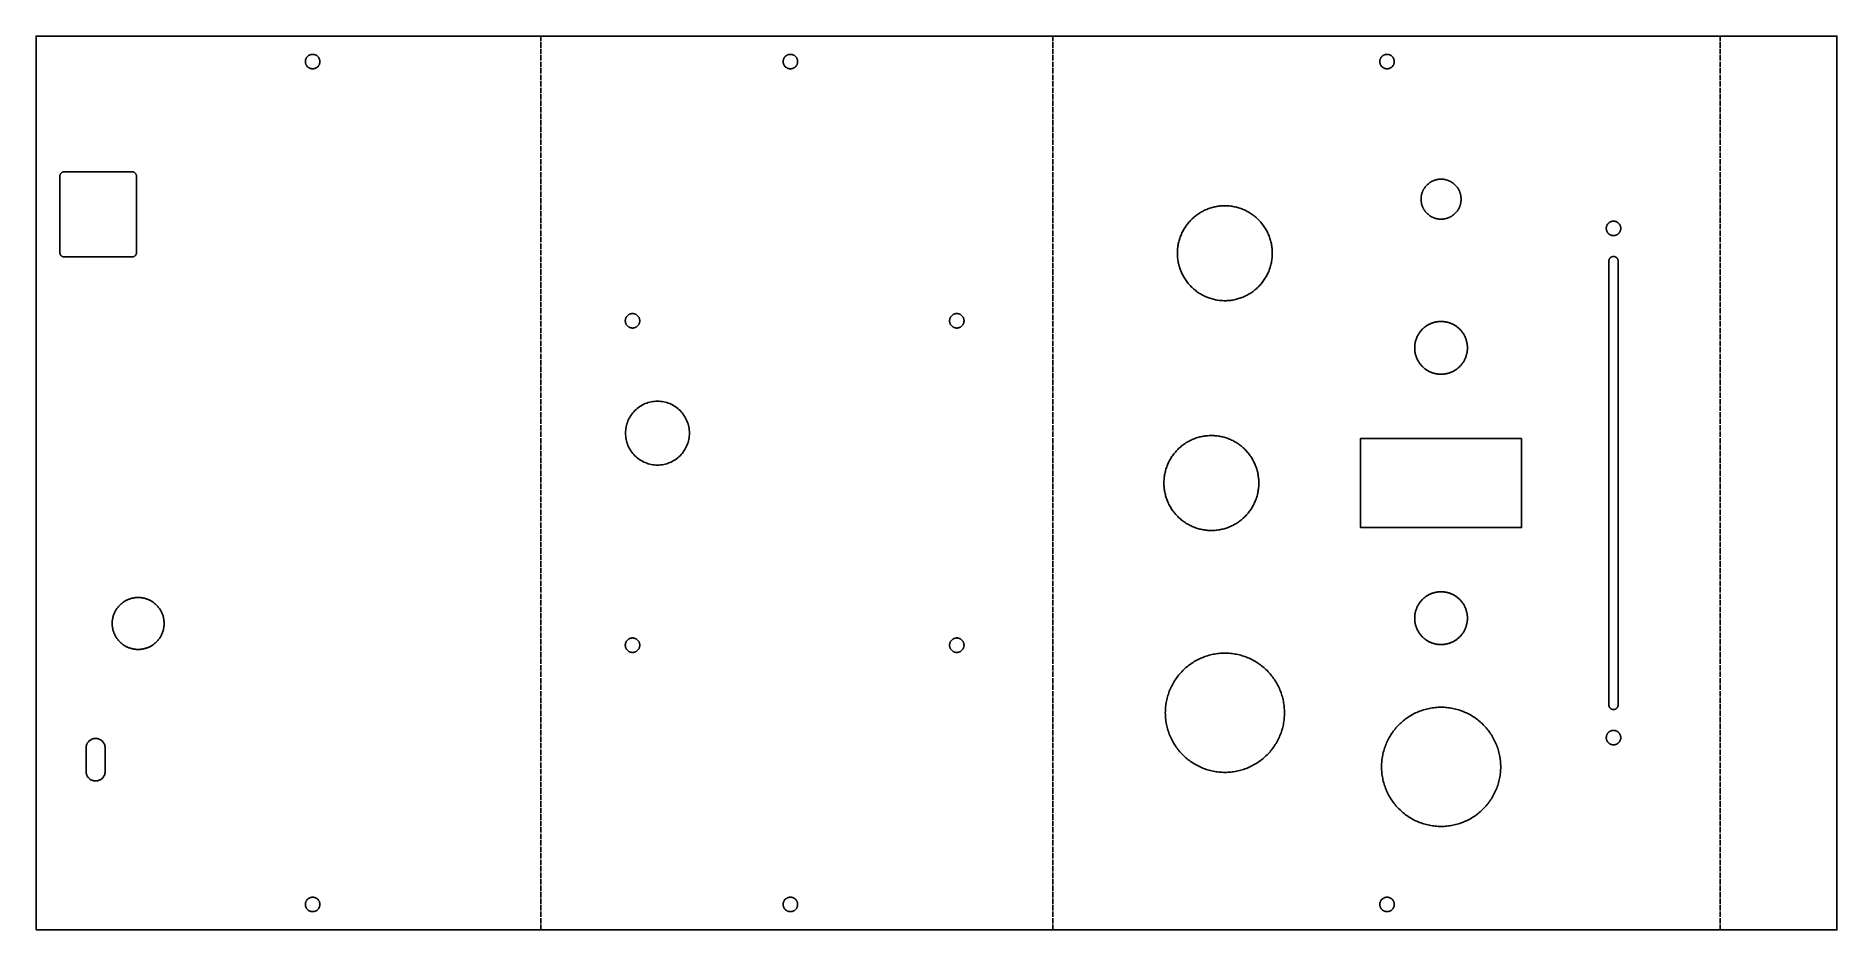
# Model space of a CAD drawing. Header units: millimetres. Extents: x 0 to 423, y 0 to 210.
import ezdxf

# ---------------------------------------------------------------- set-up
doc = ezdxf.new("R2010")
doc.units = ezdxf.units.MM
doc.linetypes.add('DASHED', pattern=[1.524, 1.27, -0.254])

msp = doc.modelspace()

# ---------------------------------------------------------------- linework, layer by layer
at = {"linetype": 'DASHED'}
for p, q in [((118.6288, 0), (118.6288, 210)), ((238.9449, 0), (238.9449, 210)), ((395.718, 0), (395.718, 210))]:
    msp.add_line(p, q, dxfattribs=at)
for points in [[(0, 0), (0, 210), (423.1712, 210), (423.1712, 0)], [(66.6421, 203.56), (66.6673, 203.6683), (66.6855, 203.7781), (66.6964, 203.8888), (66.7, 204), (66.6964, 204.1112), (66.6855, 204.2219), (66.6673, 204.3317), (66.6421, 204.44), (66.6098, 204.5464), (66.5706, 204.6506), (66.5247, 204.7519), (66.4722, 204.85), (66.4135, 204.9445), (66.3487, 205.0349), (66.2781, 205.1209), (66.2021, 205.2021), (66.1209, 205.2781), (66.0349, 205.3487), (65.9445, 205.4135), (65.85, 205.4722), (65.7519, 205.5247), (65.6506, 205.5706), (65.5464, 205.6098), (65.44, 205.6421), (65.3317, 205.6673), (65.2219, 205.6855), (65.1112, 205.6964), (65, 205.7), (64.8888, 205.6964), (64.7781, 205.6855), (64.6683, 205.6673), (64.56, 205.6421), (64.4536, 205.6098), (64.3494, 205.5706), (64.2481, 205.5247), (64.15, 205.4722), (64.0555, 205.4135), (63.9651, 205.3487), (63.8791, 205.2781), (63.7979, 205.2021), (63.7219, 205.1209), (63.6513, 205.0349), (63.5865, 204.9445), (63.5278, 204.85), (63.4753, 204.7519), (63.4294, 204.6506), (63.3902, 204.5464), (63.3579, 204.44), (63.3327, 204.3317), (63.3145, 204.2219), (63.3036, 204.1112), (63.3, 204), (63.3036, 203.8888), (63.3145, 203.7781), (63.3327, 203.6683), (63.3579, 203.56), (63.3902, 203.4536), (63.4294, 203.3494), (63.4753, 203.2481), (63.5278, 203.15), (63.5865, 203.0555), (63.6513, 202.9651), (63.7219, 202.8791), (63.7979, 202.7979), (63.8791, 202.7219), (63.9651, 202.6513), (64.0555, 202.5865), (64.15, 202.5278), (64.2481, 202.4753), (64.3494, 202.4294), (64.4536, 202.3902), (64.56, 202.3579), (64.6683, 202.3327), (64.7781, 202.3145), (64.8888, 202.3036), (65, 202.3), (65.1112, 202.3036), (65.2219, 202.3145), (65.3317, 202.3327), (65.44, 202.3579), (65.5464, 202.3902), (65.6506, 202.4294), (65.7519, 202.4753), (65.85, 202.5278), (65.9445, 202.5865), (66.0349, 202.6513), (66.1209, 202.7219), (66.2021, 202.7979), (66.2781, 202.8791), (66.3487, 202.9651), (66.4135, 203.0555), (66.4722, 203.15), (66.5247, 203.2481), (66.5706, 203.3494), (66.6098, 203.4536)], [(178.9249, 203.6683), (178.943, 203.7781), (178.9539, 203.8888), (178.9576, 204), (178.9539, 204.1112), (178.943, 204.2219), (178.9249, 204.3317), (178.8997, 204.44), (178.8674, 204.5464), (178.8282, 204.6506), (178.7823, 204.7519), (178.7298, 204.85), (178.6711, 204.9445), (178.6063, 205.0349), (178.5357, 205.1209), (178.4597, 205.2021), (178.3785, 205.2781), (178.2925, 205.3487), (178.2021, 205.4135), (178.1076, 205.4722), (178.0095, 205.5247), (177.9081, 205.5706), (177.804, 205.6098), (177.6976, 205.6421), (177.5892, 205.6673), (177.4795, 205.6855), (177.3688, 205.6964), (177.2576, 205.7), (177.1464, 205.6964), (177.0357, 205.6855), (176.9259, 205.6673), (176.8176, 205.6421), (176.7111, 205.6098), (176.607, 205.5706), (176.5057, 205.5247), (176.4076, 205.4722), (176.3131, 205.4135), (176.2227, 205.3487), (176.1367, 205.2781), (176.0555, 205.2021), (175.9795, 205.1209), (175.9089, 205.0349), (175.8441, 204.9445), (175.7853, 204.85), (175.7329, 204.7519), (175.687, 204.6506), (175.6478, 204.5464), (175.6155, 204.44), (175.5903, 204.3317), (175.5721, 204.2219), (175.5612, 204.1112), (175.5576, 204), (175.5612, 203.8888), (175.5721, 203.7781), (175.5903, 203.6683), (175.6155, 203.56), (175.6478, 203.4536), (175.687, 203.3494), (175.7329, 203.2481), (175.7853, 203.15), (175.8441, 203.0555), (175.9089, 202.9651), (175.9795, 202.8791), (176.0555, 202.7979), (176.1367, 202.7219), (176.2227, 202.6513), (176.3131, 202.5865), (176.4076, 202.5278), (176.5057, 202.4753), (176.607, 202.4294), (176.7111, 202.3902), (176.8176, 202.3579), (176.9259, 202.3327), (177.0357, 202.3145), (177.1464, 202.3036), (177.2576, 202.3), (177.3688, 202.3036), (177.4795, 202.3145), (177.5892, 202.3327), (177.6976, 202.3579), (177.804, 202.3902), (177.9081, 202.4294), (178.0095, 202.4753), (178.1076, 202.5278), (178.2021, 202.5865), (178.2925, 202.6513), (178.3785, 202.7219), (178.4597, 202.7979), (178.5357, 202.8791), (178.6063, 202.9651), (178.6711, 203.0555), (178.7298, 203.15), (178.7823, 203.2481), (178.8282, 203.3494), (178.8674, 203.4536), (178.8997, 203.56)], [(319.0905, 203.56), (319.1158, 203.6683), (319.1339, 203.7781), (319.1448, 203.8888), (319.1484, 204), (319.1448, 204.1112), (319.1339, 204.2219), (319.1158, 204.3317), (319.0905, 204.44), (319.0582, 204.5464), (319.019, 204.6506), (318.9731, 204.7519), (318.9207, 204.85), (318.8619, 204.9445), (318.7971, 205.0349), (318.7266, 205.1209), (318.6505, 205.2021), (318.5693, 205.2781), (318.4833, 205.3487), (318.3929, 205.4135), (318.2984, 205.4722), (318.2003, 205.5247), (318.099, 205.5706), (317.9949, 205.6098), (317.8884, 205.6421), (317.7801, 205.6673), (317.6703, 205.6855), (317.5596, 205.6964), (317.4484, 205.7), (317.3373, 205.6964), (317.2265, 205.6855), (317.1168, 205.6673), (317.0085, 205.6421), (316.902, 205.6098), (316.7979, 205.5706), (316.6966, 205.5247), (316.5984, 205.4722), (316.504, 205.4135), (316.4135, 205.3487), (316.3276, 205.2781), (316.2464, 205.2021), (316.1703, 205.1209), (316.0997, 205.0349), (316.0349, 204.9445), (315.9762, 204.85), (315.9238, 204.7519), (315.8778, 204.6506), (315.8387, 204.5464), (315.8064, 204.44), (315.7811, 204.3317), (315.763, 204.2219), (315.7521, 204.1112), (315.7484, 204), (315.7521, 203.8888), (315.763, 203.7781), (315.7811, 203.6683), (315.8064, 203.56), (315.8387, 203.4536), (315.8778, 203.3494), (315.9238, 203.2481), (315.9762, 203.15), (316.0349, 203.0555), (316.0997, 202.9651), (316.1703, 202.8791), (316.2464, 202.7979), (316.3276, 202.7219), (316.4135, 202.6513), (316.504, 202.5865), (316.5984, 202.5278), (316.6966, 202.4753), (316.7979, 202.4294), (316.902, 202.3902), (317.0085, 202.3579), (317.1168, 202.3327), (317.2265, 202.3145), (317.3373, 202.3036), (317.4484, 202.3), (317.5596, 202.3036), (317.6703, 202.3145), (317.7801, 202.3327), (317.8884, 202.3579), (317.9949, 202.3902), (318.099, 202.4294), (318.2003, 202.4753), (318.2984, 202.5278), (318.3929, 202.5865), (318.4833, 202.6513), (318.5693, 202.7219), (318.6505, 202.7979), (318.7266, 202.8791), (318.7971, 202.9651), (318.8619, 203.0555), (318.9207, 203.15), (318.9731, 203.2481), (319.019, 203.3494), (319.0582, 203.4536)], [(23.5225, 158.7173), (23.5555, 158.8097), (23.5794, 158.9049), (23.5938, 159.002), (23.5986, 159.1), (23.5986, 177.1), (23.5938, 177.198), (23.5794, 177.2951), (23.5555, 177.3903), (23.5225, 177.4827), (23.4805, 177.5714), (23.4301, 177.6556), (23.3716, 177.7344), (23.3057, 177.8071), (23.233, 177.873), (23.1542, 177.9315), (23.07, 177.9819), (22.9813, 178.0239), (22.8889, 178.0569), (22.7937, 178.0808), (22.6966, 178.0952), (22.5986, 178.1), (6.5986, 178.1), (6.5006, 178.0952), (6.4035, 178.0808), (6.3083, 178.0569), (6.2159, 178.0239), (6.1272, 177.9819), (6.043, 177.9315), (5.9642, 177.873), (5.8915, 177.8071), (5.8256, 177.7344), (5.7671, 177.6556), (5.7167, 177.5714), (5.6747, 177.4827), (5.6417, 177.3903), (5.6178, 177.2951), (5.6034, 177.198), (5.5986, 177.1), (5.5986, 159.1), (5.6034, 159.002), (5.6178, 158.9049), (5.6417, 158.8097), (5.6747, 158.7173), (5.7167, 158.6286), (5.7671, 158.5444), (5.8256, 158.4656), (5.8915, 158.3929), (5.9642, 158.327), (6.043, 158.2685), (6.1272, 158.2181), (6.2159, 158.1761), (6.3083, 158.1431), (6.4035, 158.1192), (6.5006, 158.1048), (6.5986, 158.1), (22.5986, 158.1), (22.6966, 158.1048), (22.7937, 158.1192), (22.8889, 158.1431), (22.9813, 158.1761), (23.07, 158.2181), (23.1542, 158.2685), (23.233, 158.327), (23.3057, 158.3929), (23.3716, 158.4656), (23.4301, 158.5444), (23.4805, 158.6286)], [(330.6041, 176.3524), (330.4892, 176.3623), (330.3741, 176.3693), (330.2588, 176.3736), (330.1434, 176.375), (330.0281, 176.3736), (329.9128, 176.3693), (329.7977, 176.3623), (329.6828, 176.3524), (329.5681, 176.3397), (329.4538, 176.3241), (329.3399, 176.3058), (329.2265, 176.2847), (329.1137, 176.2608), (329.0014, 176.2341), (328.8899, 176.2047), (328.7791, 176.1726), (328.6691, 176.1378), (328.5601, 176.1003), (328.4519, 176.0601), (328.3448, 176.0172), (328.2388, 175.9718), (328.1339, 175.9237), (328.0303, 175.8732), (327.9279, 175.82), (327.8268, 175.7644), (327.7272, 175.7063), (327.629, 175.6458), (327.5323, 175.5829), (327.4371, 175.5176), (327.3437, 175.4501), (327.2519, 175.3802), (327.1618, 175.3081), (327.0735, 175.2339), (326.9871, 175.1575), (326.9026, 175.079), (326.82, 174.9984), (326.7395, 174.9158), (326.661, 174.8313), (326.5846, 174.7449), (326.5103, 174.6566), (326.4382, 174.5666), (326.3684, 174.4748), (326.3008, 174.3813), (326.2355, 174.2862), (326.1726, 174.1895), (326.1121, 174.0913), (326.054, 173.9916), (325.9984, 173.8906), (325.9453, 173.7882), (325.8947, 173.6845), (325.8467, 173.5796), (325.8012, 173.4736), (325.7584, 173.3665), (325.7182, 173.2584), (325.6807, 173.1493), (325.6458, 173.0393), (325.6137, 172.9285), (325.5843, 172.817), (325.5576, 172.7048), (325.5338, 172.5919), (325.5126, 172.4785), (325.4943, 172.3646), (325.4788, 172.2503), (325.4661, 172.1357), (325.4562, 172.0208), (325.4491, 171.9056), (325.4449, 171.7903), (325.4434, 171.675), (325.4449, 171.5597), (325.4491, 171.4444), (325.4562, 171.3292), (325.4661, 171.2143), (325.4788, 171.0997), (325.4943, 170.9854), (325.5126, 170.8715), (325.5338, 170.7581), (325.5576, 170.6452), (325.5843, 170.533), (325.6137, 170.4215), (325.6458, 170.3107), (325.6807, 170.2007), (325.7182, 170.0916), (325.7584, 169.9835), (325.8012, 169.8764), (325.8467, 169.7704), (325.8947, 169.6655), (325.9453, 169.5618), (325.9984, 169.4594), (326.054, 169.3584), (326.1121, 169.2587), (326.1726, 169.1605), (326.2355, 169.0638), (326.3008, 168.9687), (326.3684, 168.8752), (326.4382, 168.7834), (326.5103, 168.6934), (326.5846, 168.6051), (326.661, 168.5187), (326.7395, 168.4342), (326.82, 168.3516), (326.9026, 168.271), (326.9871, 168.1925), (327.0735, 168.1161), (327.1618, 168.0419), (327.2519, 167.9698), (327.3437, 167.8999), (327.4371, 167.8324), (327.5323, 167.7671), (327.629, 167.7042), (327.7272, 167.6437), (327.8268, 167.5856), (327.9279, 167.53), (328.0303, 167.4768), (328.1339, 167.4263), (328.2388, 167.3782), (328.3448, 167.3328), (328.4519, 167.2899), (328.5601, 167.2497), (328.6691, 167.2122), (328.7791, 167.1774), (328.8899, 167.1453), (329.0014, 167.1159), (329.1137, 167.0892), (329.2265, 167.0653), (329.3399, 167.0442), (329.4538, 167.0259), (329.5681, 167.0103), (329.6828, 166.9976), (329.7977, 166.9877), (329.9128, 166.9807), (330.0281, 166.9764), (330.1434, 166.975), (330.2588, 166.9764), (330.3741, 166.9807), (330.4892, 166.9877), (330.6041, 166.9976), (330.7188, 167.0103), (330.8331, 167.0259), (330.947, 167.0442), (331.0604, 167.0653), (331.1732, 167.0892), (331.2855, 167.1159), (331.397, 167.1453), (331.5078, 167.1774), (331.6177, 167.2122), (331.7268, 167.2497), (331.835, 167.2899), (331.9421, 167.3328), (332.0481, 167.3782), (332.153, 167.4263), (332.2566, 167.4768), (332.359, 167.53), (332.4601, 167.5856), (332.5597, 167.6437), (332.6579, 167.7042), (332.7546, 167.7671), (332.8497, 167.8324), (332.9432, 167.8999), (333.035, 167.9698), (333.1251, 168.0419), (333.2134, 168.1161), (333.2998, 168.1925), (333.3843, 168.271), (333.4668, 168.3516), (333.5474, 168.4342), (333.6259, 168.5187), (333.7023, 168.6051), (333.7766, 168.6934), (333.8487, 168.7834), (333.9185, 168.8752), (333.9861, 168.9687), (334.0514, 169.0638), (334.1143, 169.1605), (334.1748, 169.2587), (334.2329, 169.3584), (334.2885, 169.4594), (334.3416, 169.5618), (334.3922, 169.6655), (334.4402, 169.7704), (334.4857, 169.8764), (334.5285, 169.9835), (334.5687, 170.0916), (334.6062, 170.2007), (334.6411, 170.3107), (334.6732, 170.4215), (334.7026, 170.533), (334.7292, 170.6452), (334.7531, 170.7581), (334.7742, 170.8715), (334.7926, 170.9854), (334.8081, 171.0997), (334.8208, 171.2143), (334.8307, 171.3292), (334.8378, 171.4444), (334.842, 171.5597), (334.8434, 171.675), (334.842, 171.7903), (334.8378, 171.9056), (334.8307, 172.0208), (334.8208, 172.1357), (334.8081, 172.2503), (334.7926, 172.3646), (334.7742, 172.4785), (334.7531, 172.5919), (334.7292, 172.7048), (334.7026, 172.817), (334.6732, 172.9285), (334.6411, 173.0393), (334.6062, 173.1493), (334.5687, 173.2584), (334.5285, 173.3665), (334.4857, 173.4736), (334.4402, 173.5796), (334.3922, 173.6845), (334.3416, 173.7882), (334.2885, 173.8906), (334.2329, 173.9916), (334.1748, 174.0913), (334.1143, 174.1895), (334.0514, 174.2862), (333.9861, 174.3813), (333.9185, 174.4748), (333.8487, 174.5666), (333.7766, 174.6566), (333.7023, 174.7449), (333.6259, 174.8313), (333.5474, 174.9158), (333.4668, 174.9984), (333.3843, 175.079), (333.2998, 175.1575), (333.2134, 175.2339), (333.1251, 175.3081), (333.035, 175.3802), (332.9432, 175.4501), (332.8497, 175.5176), (332.7546, 175.5829), (332.6579, 175.6458), (332.5597, 175.7063), (332.4601, 175.7644), (332.359, 175.82), (332.2566, 175.8732), (332.153, 175.9237), (332.0481, 175.9718), (331.9421, 176.0172), (331.835, 176.0601), (331.7268, 176.1003), (331.6177, 176.1378), (331.5078, 176.1726), (331.397, 176.2047), (331.2855, 176.2341), (331.1732, 176.2608), (331.0604, 176.2847), (330.947, 176.3058), (330.8331, 176.3241), (330.7188, 176.3397)], [(280.4363, 170.0713), (280.1637, 170.0948), (279.8905, 170.1116), (279.6171, 170.1216), (279.3434, 170.125), (279.0698, 170.1216), (278.7963, 170.1116), (278.5232, 170.0948), (278.2506, 170.0713), (277.9786, 170.0411), (277.7074, 170.0043), (277.4372, 169.9608), (277.1682, 169.9108), (276.9005, 169.8541), (276.6342, 169.7908), (276.3696, 169.7211), (276.1068, 169.6449), (275.8459, 169.5622), (275.5871, 169.4732), (275.3306, 169.3779), (275.0765, 169.2763), (274.825, 169.1684), (274.5762, 169.0545), (274.3303, 168.9345), (274.0874, 168.8084), (273.8476, 168.6765), (273.6112, 168.5387), (273.3782, 168.3951), (273.1488, 168.2459), (272.9232, 168.0911), (272.7014, 167.9308), (272.4836, 167.7651), (272.27, 167.5941), (272.0606, 167.4179), (271.8556, 167.2366), (271.6551, 167.0504), (271.4592, 166.8592), (271.2681, 166.6634), (271.0818, 166.4629), (270.9006, 166.2579), (270.7244, 166.0485), (270.5534, 165.8348), (270.3877, 165.617), (270.2274, 165.3953), (270.0726, 165.1696), (269.9233, 164.9402), (269.7798, 164.7072), (269.642, 164.4708), (269.51, 164.2311), (269.384, 163.9882), (269.264, 163.7422), (269.15, 163.4934), (269.0422, 163.2419), (268.9406, 162.9878), (268.8452, 162.7313), (268.7562, 162.4726), (268.6736, 162.2117), (268.5973, 161.9488), (268.5276, 161.6842), (268.4644, 161.418), (268.4077, 161.1503), (268.3576, 160.8812), (268.3141, 160.611), (268.2773, 160.3399), (268.2471, 160.0679), (268.2237, 159.7952), (268.2069, 159.5221), (268.1968, 159.2486), (268.1934, 158.975), (268.1968, 158.7014), (268.2069, 158.4279), (268.2237, 158.1548), (268.2471, 157.8821), (268.2773, 157.6101), (268.3141, 157.339), (268.3576, 157.0688), (268.4077, 156.7997), (268.4644, 156.532), (268.5276, 156.2658), (268.5973, 156.0012), (268.6736, 155.7383), (268.7562, 155.4774), (268.8452, 155.2187), (268.9406, 154.9622), (269.0422, 154.7081), (269.15, 154.4566), (269.264, 154.2078), (269.384, 153.9618), (269.51, 153.7189), (269.642, 153.4792), (269.7798, 153.2428), (269.9233, 153.0098), (270.0726, 152.7804), (270.2274, 152.5547), (270.3877, 152.333), (270.5534, 152.1152), (270.7244, 151.9015), (270.9006, 151.6921), (271.0818, 151.4871), (271.2681, 151.2866), (271.4592, 151.0908), (271.6551, 150.8996), (271.8556, 150.7134), (272.0606, 150.5321), (272.27, 150.3559), (272.4836, 150.1849), (272.7014, 150.0192), (272.9232, 149.8589), (273.1488, 149.7041), (273.3782, 149.5549), (273.6112, 149.4113), (273.8476, 149.2735), (274.0874, 149.1416), (274.3303, 149.0155), (274.5762, 148.8955), (274.825, 148.7816), (275.0765, 148.6737), (275.3306, 148.5721), (275.5871, 148.4768), (275.8459, 148.3878), (276.1068, 148.3051), (276.3696, 148.2289), (276.6342, 148.1592), (276.9005, 148.0959), (277.1682, 148.0392), (277.4372, 147.9892), (277.7074, 147.9457), (277.9786, 147.9089), (278.2506, 147.8787), (278.5232, 147.8552), (278.7963, 147.8384), (279.0698, 147.8284), (279.3434, 147.825), (279.6171, 147.8284), (279.8905, 147.8384), (280.1637, 147.8552), (280.4363, 147.8787), (280.7083, 147.9089), (280.9795, 147.9457), (281.2497, 147.9892), (281.5187, 148.0392), (281.7864, 148.0959), (282.0527, 148.1592), (282.3173, 148.2289), (282.5801, 148.3051), (282.841, 148.3878), (283.0998, 148.4768), (283.3563, 148.5721), (283.6104, 148.6737), (283.8619, 148.7816), (284.1107, 148.8955), (284.3566, 149.0155), (284.5995, 149.1416), (284.8393, 149.2735), (285.0757, 149.4113), (285.3087, 149.5549), (285.5381, 149.7041), (285.7637, 149.8589), (285.9855, 150.0192), (286.2033, 150.1849), (286.4169, 150.3559), (286.6263, 150.5321), (286.8313, 150.7134), (287.0318, 150.8996), (287.2277, 151.0908), (287.4188, 151.2866), (287.605, 151.4871), (287.7863, 151.6921), (287.9625, 151.9015), (288.1335, 152.1152), (288.2992, 152.333), (288.4595, 152.5547), (288.6143, 152.7804), (288.7636, 153.0098), (288.9071, 153.2428), (289.0449, 153.4792), (289.1769, 153.7189), (289.3029, 153.9618), (289.4229, 154.2078), (289.5369, 154.4566), (289.6447, 154.7081), (289.7463, 154.9622), (289.8417, 155.2187), (289.9307, 155.4774), (290.0133, 155.7383), (290.0895, 156.0012), (290.1593, 156.2658), (290.2225, 156.532), (290.2792, 156.7997), (290.3293, 157.0688), (290.3728, 157.339), (290.4096, 157.6101), (290.4398, 157.8821), (290.4632, 158.1548), (290.48, 158.4279), (290.4901, 158.7014), (290.4934, 158.975), (290.4901, 159.2486), (290.48, 159.5221), (290.4632, 159.7952), (290.4398, 160.0679), (290.4096, 160.3399), (290.3728, 160.611), (290.3293, 160.8812), (290.2792, 161.1503), (290.2225, 161.418), (290.1593, 161.6842), (290.0895, 161.9488), (290.0133, 162.2117), (289.9307, 162.4726), (289.8417, 162.7313), (289.7463, 162.9878), (289.6447, 163.2419), (289.5369, 163.4934), (289.4229, 163.7422), (289.3029, 163.9882), (289.1769, 164.2311), (289.0449, 164.4708), (288.9071, 164.7072), (288.7636, 164.9402), (288.6143, 165.1696), (288.4595, 165.3953), (288.2992, 165.617), (288.1335, 165.8348), (287.9625, 166.0485), (287.7863, 166.2579), (287.605, 166.4629), (287.4188, 166.6634), (287.2277, 166.8592), (287.0318, 167.0504), (286.8313, 167.2366), (286.6263, 167.4179), (286.4169, 167.5941), (286.2033, 167.7651), (285.9855, 167.9308), (285.7637, 168.0911), (285.5381, 168.2459), (285.3087, 168.3951), (285.0757, 168.5387), (284.8393, 168.6765), (284.5995, 168.8084), (284.3566, 168.9345), (284.1107, 169.0545), (283.8619, 169.1684), (283.6104, 169.2763), (283.3563, 169.3779), (283.0998, 169.4732), (282.841, 169.5622), (282.5801, 169.6449), (282.3173, 169.7211), (282.0527, 169.7908), (281.7864, 169.8541), (281.5187, 169.9108), (281.2497, 169.9608), (280.9795, 170.0043), (280.7083, 170.0411)], [(370.8301, 166.5068), (370.7885, 166.5104), (370.7469, 166.513), (370.7052, 166.5145), (370.6634, 166.515), (370.6217, 166.5145), (370.58, 166.513), (370.5384, 166.5104), (370.4968, 166.5068), (370.4553, 166.5022), (370.414, 166.4966), (370.3728, 166.49), (370.3318, 166.4823), (370.291, 166.4737), (370.2504, 166.4641), (370.21, 166.4534), (370.17, 166.4418), (370.1302, 166.4292), (370.0907, 166.4156), (370.0516, 166.4011), (370.0129, 166.3856), (369.9745, 166.3692), (369.9366, 166.3518), (369.8991, 166.3335), (369.8621, 166.3143), (369.8255, 166.2941), (369.7895, 166.2731), (369.7539, 166.2513), (369.719, 166.2285), (369.6846, 166.2049), (369.6508, 166.1805), (369.6176, 166.1552), (369.585, 166.1291), (369.5531, 166.1023), (369.5218, 166.0746), (369.4912, 166.0462), (369.4614, 166.0171), (369.4322, 165.9872), (369.4038, 165.9567), (369.3762, 165.9254), (369.3493, 165.8935), (369.3233, 165.8609), (369.298, 165.8277), (369.2735, 165.7939), (369.2499, 165.7595), (369.2272, 165.7245), (369.2053, 165.689), (369.1843, 165.6529), (369.1642, 165.6164), (369.145, 165.5793), (369.1267, 165.5418), (369.1093, 165.5039), (369.0928, 165.4656), (369.0774, 165.4268), (369.0628, 165.3877), (369.0492, 165.3483), (369.0366, 165.3085), (369.025, 165.2684), (369.0144, 165.2281), (369.0048, 165.1875), (368.9961, 165.1467), (368.9885, 165.1056), (368.9818, 165.0644), (368.9762, 165.0231), (368.9716, 164.9816), (368.9681, 164.9401), (368.9655, 164.8984), (368.964, 164.8567), (368.9634, 164.815), (368.964, 164.7733), (368.9655, 164.7316), (368.9681, 164.6899), (368.9716, 164.6484), (368.9762, 164.6069), (368.9818, 164.5656), (368.9885, 164.5244), (368.9961, 164.4833), (369.0048, 164.4425), (369.0144, 164.4019), (369.025, 164.3616), (369.0366, 164.3215), (369.0492, 164.2817), (369.0628, 164.2423), (369.0774, 164.2032), (369.0928, 164.1644), (369.1093, 164.1261), (369.1267, 164.0882), (369.145, 164.0507), (369.1642, 164.0136), (369.1843, 163.9771), (369.2053, 163.941), (369.2272, 163.9055), (369.2499, 163.8705), (369.2735, 163.8361), (369.298, 163.8023), (369.3233, 163.7691), (369.3493, 163.7365), (369.3762, 163.7046), (369.4038, 163.6733), (369.4322, 163.6428), (369.4614, 163.6129), (369.4912, 163.5838), (369.5218, 163.5554), (369.5531, 163.5277), (369.585, 163.5009), (369.6176, 163.4748), (369.6508, 163.4495), (369.6846, 163.4251), (369.719, 163.4015), (369.7539, 163.3787), (369.7895, 163.3569), (369.8255, 163.3359), (369.8621, 163.3157), (369.8991, 163.2965), (369.9366, 163.2782), (369.9745, 163.2608), (370.0129, 163.2444), (370.0516, 163.2289), (370.0907, 163.2144), (370.1302, 163.2008), (370.17, 163.1882), (370.21, 163.1766), (370.2504, 163.1659), (370.291, 163.1563), (370.3318, 163.1477), (370.3728, 163.14), (370.414, 163.1334), (370.4553, 163.1278), (370.4968, 163.1232), (370.5384, 163.1196), (370.58, 163.117), (370.6217, 163.1155), (370.6634, 163.115), (370.7052, 163.1155), (370.7469, 163.117), (370.7885, 163.1196), (370.8301, 163.1232), (370.8715, 163.1278), (370.9129, 163.1334), (370.9541, 163.14), (370.9951, 163.1477), (371.0359, 163.1563), (371.0765, 163.1659), (371.1169, 163.1766), (371.1569, 163.1882), (371.1967, 163.2008), (371.2362, 163.2144), (371.2753, 163.2289), (371.314, 163.2444), (371.3524, 163.2608), (371.3903, 163.2782), (371.4278, 163.2965), (371.4648, 163.3157), (371.5014, 163.3359), (371.5374, 163.3569), (371.5729, 163.3787), (371.6079, 163.4015), (371.6423, 163.4251), (371.6761, 163.4495), (371.7093, 163.4748), (371.7419, 163.5009), (371.7738, 163.5277), (371.8051, 163.5554), (371.8357, 163.5838), (371.8655, 163.6129), (371.8947, 163.6428), (371.9231, 163.6733), (371.9507, 163.7046), (371.9776, 163.7365), (372.0036, 163.7691), (372.0289, 163.8023), (372.0533, 163.8361), (372.0769, 163.8705), (372.0997, 163.9055), (372.1216, 163.941), (372.1426, 163.9771), (372.1627, 164.0136), (372.1819, 164.0507), (372.2002, 164.0882), (372.2176, 164.1261), (372.234, 164.1644), (372.2495, 164.2032), (372.2641, 164.2423), (372.2776, 164.2817), (372.2902, 164.3215), (372.3019, 164.3616), (372.3125, 164.4019), (372.3221, 164.4425), (372.3308, 164.4833), (372.3384, 164.5244), (372.345, 164.5656), (372.3507, 164.6069), (372.3553, 164.6484), (372.3588, 164.6899), (372.3614, 164.7316), (372.3629, 164.7733), (372.3634, 164.815), (372.3629, 164.8567), (372.3614, 164.8984), (372.3588, 164.9401), (372.3553, 164.9816), (372.3507, 165.0231), (372.345, 165.0644), (372.3384, 165.1056), (372.3308, 165.1467), (372.3221, 165.1875), (372.3125, 165.2281), (372.3019, 165.2684), (372.2902, 165.3085), (372.2776, 165.3483), (372.2641, 165.3877), (372.2495, 165.4268), (372.234, 165.4656), (372.2176, 165.5039), (372.2002, 165.5418), (372.1819, 165.5793), (372.1627, 165.6164), (372.1426, 165.6529), (372.1216, 165.689), (372.0997, 165.7245), (372.0769, 165.7595), (372.0533, 165.7939), (372.0289, 165.8277), (372.0036, 165.8609), (371.9776, 165.8935), (371.9507, 165.9254), (371.9231, 165.9567), (371.8947, 165.9872), (371.8655, 166.0171), (371.8357, 166.0462), (371.8051, 166.0746), (371.7738, 166.1023), (371.7419, 166.1291), (371.7093, 166.1552), (371.6761, 166.1805), (371.6423, 166.2049), (371.6079, 166.2285), (371.5729, 166.2513), (371.5374, 166.2731), (371.5014, 166.2941), (371.4648, 166.3143), (371.4278, 166.3335), (371.3903, 166.3518), (371.3524, 166.3692), (371.314, 166.3856), (371.2753, 166.4011), (371.2362, 166.4156), (371.1967, 166.4292), (371.1569, 166.4418), (371.1169, 166.4534), (371.0765, 166.4641), (371.0359, 166.4737), (370.9951, 166.4823), (370.9541, 166.49), (370.9129, 166.4966), (370.8715, 166.5022)], [(369.5753, 157.2714), (369.5687, 157.2178), (369.5648, 157.164), (369.5634, 157.11), (369.5634, 52.88), (369.5648, 52.826), (369.5687, 52.7722), (369.5753, 52.7186), (369.5846, 52.6654), (369.5964, 52.6127), (369.6108, 52.5607), (369.6277, 52.5094), (369.6472, 52.459), (369.6691, 52.4097), (369.6933, 52.3615), (369.7199, 52.3145), (369.7488, 52.2689), (369.7799, 52.2247), (369.8131, 52.1822), (369.8484, 52.1413), (369.8856, 52.1022), (369.9247, 52.065), (369.9656, 52.0297), (370.0082, 51.9965), (370.0523, 51.9654), (370.0979, 51.9365), (370.1449, 51.9099), (370.1931, 51.8856), (370.2425, 51.8637), (370.2929, 51.8443), (370.3441, 51.8274), (370.3962, 51.813), (370.4488, 51.8011), (370.502, 51.7919), (370.5556, 51.7853), (370.6095, 51.7813), (370.6634, 51.78), (370.7174, 51.7813), (370.7713, 51.7853), (370.8248, 51.7919), (370.878, 51.8011), (370.9307, 51.813), (370.9828, 51.8274), (371.034, 51.8443), (371.0844, 51.8637), (371.1338, 51.8856), (371.182, 51.9099), (371.229, 51.9365), (371.2746, 51.9654), (371.3187, 51.9965), (371.3613, 52.0297), (371.4022, 52.065), (371.4413, 52.1022), (371.4785, 52.1413), (371.5138, 52.1822), (371.547, 52.2247), (371.5781, 52.2689), (371.6069, 52.3145), (371.6336, 52.3615), (371.6578, 52.4097), (371.6797, 52.459), (371.6991, 52.5094), (371.7161, 52.5607), (371.7305, 52.6127), (371.7423, 52.6654), (371.7515, 52.7186), (371.7581, 52.7722), (371.7621, 52.826), (371.7634, 52.88), (371.7634, 157.11), (371.7621, 157.164), (371.7581, 157.2178), (371.7515, 157.2714), (371.7423, 157.3246), (371.7305, 157.3773), (371.7161, 157.4293), (371.6991, 157.4806), (371.6797, 157.531), (371.6578, 157.5803), (371.6336, 157.6285), (371.6069, 157.6755), (371.5781, 157.7211), (371.547, 157.7653), (371.5138, 157.8078), (371.4785, 157.8487), (371.4413, 157.8878), (371.4022, 157.925), (371.3613, 157.9603), (371.3187, 157.9935), (371.2746, 158.0246), (371.229, 158.0535), (371.182, 158.0801), (371.1338, 158.1044), (371.0844, 158.1263), (371.034, 158.1457), (370.9828, 158.1626), (370.9307, 158.177), (370.878, 158.1889), (370.8248, 158.1981), (370.7713, 158.2047), (370.7174, 158.2087), (370.6634, 158.21), (370.6095, 158.2087), (370.5556, 158.2047), (370.502, 158.1981), (370.4488, 158.1889), (370.3962, 158.177), (370.3441, 158.1626), (370.2929, 158.1457), (370.2425, 158.1263), (370.1931, 158.1044), (370.1449, 158.0801), (370.0979, 158.0535), (370.0523, 158.0246), (370.0082, 157.9935), (369.9656, 157.9603), (369.9247, 157.925), (369.8856, 157.8878), (369.8484, 157.8487), (369.8131, 157.8078), (369.7799, 157.7653), (369.7488, 157.7211), (369.7199, 157.6755), (369.6933, 157.6285), (369.6691, 157.5803), (369.6472, 157.531), (369.6277, 157.4806), (369.6108, 157.4293), (369.5964, 157.3773), (369.5846, 157.3246)], [(141.7997, 142.66), (141.8249, 142.7683), (141.843, 142.8781), (141.8539, 142.9888), (141.8576, 143.1), (141.8539, 143.2112), (141.843, 143.3219), (141.8249, 143.4317), (141.7997, 143.54), (141.7674, 143.6464), (141.7282, 143.7506), (141.6823, 143.8519), (141.6298, 143.95), (141.5711, 144.0445), (141.5063, 144.1349), (141.4357, 144.2209), (141.3597, 144.3021), (141.2785, 144.3781), (141.1925, 144.4487), (141.1021, 144.5135), (141.0076, 144.5722), (140.9095, 144.6247), (140.8081, 144.6706), (140.704, 144.7098), (140.5976, 144.7421), (140.4892, 144.7673), (140.3795, 144.7855), (140.2688, 144.7964), (140.1576, 144.8), (140.0464, 144.7964), (139.9357, 144.7855), (139.8259, 144.7673), (139.7176, 144.7421), (139.6111, 144.7098), (139.507, 144.6706), (139.4057, 144.6247), (139.3076, 144.5722), (139.2131, 144.5135), (139.1227, 144.4487), (139.0367, 144.3781), (138.9555, 144.3021), (138.8795, 144.2209), (138.8089, 144.1349), (138.7441, 144.0445), (138.6853, 143.95), (138.6329, 143.8519), (138.587, 143.7506), (138.5478, 143.6464), (138.5155, 143.54), (138.4903, 143.4317), (138.4721, 143.3219), (138.4612, 143.2112), (138.4576, 143.1), (138.4612, 142.9888), (138.4721, 142.8781), (138.4903, 142.7683), (138.5155, 142.66), (138.5478, 142.5536), (138.587, 142.4494), (138.6329, 142.3481), (138.6853, 142.25), (138.7441, 142.1555), (138.8089, 142.0651), (138.8795, 141.9791), (138.9555, 141.8979), (139.0367, 141.8219), (139.1227, 141.7513), (139.2131, 141.6865), (139.3076, 141.6278), (139.4057, 141.5753), (139.507, 141.5294), (139.6111, 141.4902), (139.7176, 141.4579), (139.8259, 141.4327), (139.9357, 141.4145), (140.0464, 141.4036), (140.1576, 141.4), (140.2688, 141.4036), (140.3795, 141.4145), (140.4892, 141.4327), (140.5976, 141.4579), (140.704, 141.4902), (140.8081, 141.5294), (140.9095, 141.5753), (141.0076, 141.6278), (141.1021, 141.6865), (141.1925, 141.7513), (141.2785, 141.8219), (141.3597, 141.8979), (141.4357, 141.9791), (141.5063, 142.0651), (141.5711, 142.1555), (141.6298, 142.25), (141.6823, 142.3481), (141.7282, 142.4494), (141.7674, 142.5536)], [(218.0249, 142.7683), (218.043, 142.8781), (218.0539, 142.9888), (218.0576, 143.1), (218.0539, 143.2112), (218.043, 143.3219), (218.0249, 143.4317), (217.9997, 143.54), (217.9674, 143.6464), (217.9282, 143.7506), (217.8823, 143.8519), (217.8298, 143.95), (217.7711, 144.0445), (217.7063, 144.1349), (217.6357, 144.2209), (217.5597, 144.3021), (217.4785, 144.3781), (217.3925, 144.4487), (217.3021, 144.5135), (217.2076, 144.5722), (217.1095, 144.6247), (217.0081, 144.6706), (216.904, 144.7098), (216.7976, 144.7421), (216.6892, 144.7673), (216.5795, 144.7855), (216.4688, 144.7964), (216.3576, 144.8), (216.2464, 144.7964), (216.1357, 144.7855), (216.0259, 144.7673), (215.9176, 144.7421), (215.8111, 144.7098), (215.707, 144.6706), (215.6057, 144.6247), (215.5076, 144.5722), (215.4131, 144.5135), (215.3227, 144.4487), (215.2367, 144.3781), (215.1555, 144.3021), (215.0795, 144.2209), (215.0089, 144.1349), (214.9441, 144.0445), (214.8853, 143.95), (214.8329, 143.8519), (214.787, 143.7506), (214.7478, 143.6464), (214.7155, 143.54), (214.6903, 143.4317), (214.6721, 143.3219), (214.6612, 143.2112), (214.6576, 143.1), (214.6612, 142.9888), (214.6721, 142.8781), (214.6903, 142.7683), (214.7155, 142.66), (214.7478, 142.5536), (214.787, 142.4494), (214.8329, 142.3481), (214.8853, 142.25), (214.9441, 142.1555), (215.0089, 142.0651), (215.0795, 141.9791), (215.1555, 141.8979), (215.2367, 141.8219), (215.3227, 141.7513), (215.4131, 141.6865), (215.5076, 141.6278), (215.6057, 141.5753), (215.707, 141.5294), (215.8111, 141.4902), (215.9176, 141.4579), (216.0259, 141.4327), (216.1357, 141.4145), (216.2464, 141.4036), (216.3576, 141.4), (216.4688, 141.4036), (216.5795, 141.4145), (216.6892, 141.4327), (216.7976, 141.4579), (216.904, 141.4902), (217.0081, 141.5294), (217.1095, 141.5753), (217.2076, 141.6278), (217.3021, 141.6865), (217.3925, 141.7513), (217.4785, 141.8219), (217.5597, 141.8979), (217.6357, 141.9791), (217.7063, 142.0651), (217.7711, 142.1555), (217.8298, 142.25), (217.8823, 142.3481), (217.9282, 142.4494), (217.9674, 142.5536), (217.9997, 142.66)], [(330.7512, 142.9151), (330.5995, 142.9282), (330.4477, 142.9375), (330.2956, 142.9431), (330.1434, 142.945), (329.9913, 142.9431), (329.8392, 142.9375), (329.6873, 142.9282), (329.5357, 142.9151), (329.3845, 142.8984), (329.2337, 142.8779), (329.0835, 142.8537), (328.9339, 142.8259), (328.785, 142.7944), (328.637, 142.7592), (328.4898, 142.7204), (328.3437, 142.678), (328.1986, 142.6321), (328.0547, 142.5826), (327.9121, 142.5296), (327.7708, 142.4731), (327.6309, 142.4131), (327.4926, 142.3497), (327.3559, 142.283), (327.2208, 142.2129), (327.0875, 142.1395), (326.956, 142.0629), (326.8265, 141.9831), (326.6989, 141.9001), (326.5734, 141.814), (326.4501, 141.7249), (326.329, 141.6327), (326.2102, 141.5377), (326.0938, 141.4397), (325.9798, 141.3389), (325.8683, 141.2353), (325.7594, 141.1291), (325.6531, 141.0202), (325.5495, 140.9087), (325.4487, 140.7947), (325.3508, 140.6782), (325.2557, 140.5594), (325.1636, 140.4383), (325.0744, 140.315), (324.9883, 140.1895), (324.9054, 140.062), (324.8255, 139.9324), (324.7489, 139.801), (324.6755, 139.6677), (324.6055, 139.5326), (324.5387, 139.3958), (324.4753, 139.2575), (324.4154, 139.1176), (324.3589, 138.9763), (324.3059, 138.8337), (324.2564, 138.6898), (324.2104, 138.5448), (324.168, 138.3986), (324.1293, 138.2515), (324.0941, 138.1034), (324.0626, 137.9546), (324.0347, 137.805), (324.0105, 137.6547), (323.9901, 137.5039), (323.9733, 137.3527), (323.9602, 137.2011), (323.9509, 137.0492), (323.9453, 136.8972), (323.9434, 136.745), (323.9453, 136.5928), (323.9509, 136.4408), (323.9602, 136.2889), (323.9733, 136.1373), (323.9901, 135.9861), (324.0105, 135.8353), (324.0347, 135.685), (324.0626, 135.5354), (324.0941, 135.3866), (324.1293, 135.2385), (324.168, 135.0914), (324.2104, 134.9452), (324.2564, 134.8002), (324.3059, 134.6563), (324.3589, 134.5137), (324.4154, 134.3724), (324.4753, 134.2325), (324.5387, 134.0942), (324.6055, 133.9574), (324.6755, 133.8223), (324.7489, 133.689), (324.8255, 133.5576), (324.9054, 133.428), (324.9883, 133.3005), (325.0744, 133.175), (325.1636, 133.0517), (325.2557, 132.9306), (325.3508, 132.8118), (325.4487, 132.6953), (325.5495, 132.5813), (325.6531, 132.4698), (325.7594, 132.3609), (325.8683, 132.2547), (325.9798, 132.1511), (326.0938, 132.0503), (326.2102, 131.9523), (326.329, 131.8573), (326.4501, 131.7651), (326.5734, 131.676), (326.6989, 131.5899), (326.8265, 131.5069), (326.956, 131.4271), (327.0875, 131.3505), (327.2208, 131.2771), (327.3559, 131.207), (327.4926, 131.1403), (327.6309, 131.0769), (327.7708, 131.0169), (327.9121, 130.9604), (328.0547, 130.9074), (328.1986, 130.8579), (328.3437, 130.812), (328.4898, 130.7696), (328.637, 130.7308), (328.785, 130.6956), (328.9339, 130.6641), (329.0835, 130.6363), (329.2337, 130.6121), (329.3845, 130.5916), (329.5357, 130.5749), (329.6873, 130.5618), (329.8392, 130.5525), (329.9913, 130.5469), (330.1434, 130.545), (330.2956, 130.5469), (330.4477, 130.5525), (330.5995, 130.5618), (330.7512, 130.5749), (330.9024, 130.5916), (331.0532, 130.6121), (331.2034, 130.6363), (331.353, 130.6641), (331.5019, 130.6956), (331.6499, 130.7308), (331.7971, 130.7696), (331.9432, 130.812), (332.0883, 130.8579), (332.2322, 130.9074), (332.3748, 130.9604), (332.5161, 131.0169), (332.6559, 131.0769), (332.7943, 131.1403), (332.931, 131.207), (333.0661, 131.2771), (333.1994, 131.3505), (333.3309, 131.4271), (333.4604, 131.5069), (333.588, 131.5899), (333.7135, 131.676), (333.8368, 131.7651), (333.9579, 131.8573), (334.0767, 131.9523), (334.1931, 132.0503), (334.3071, 132.1511), (334.4186, 132.2547), (334.5275, 132.3609), (334.6338, 132.4698), (334.7373, 132.5813), (334.8381, 132.6953), (334.9361, 132.8118), (335.0312, 132.9306), (335.1233, 133.0517), (335.2125, 133.175), (335.2986, 133.3005), (335.3815, 133.428), (335.4614, 133.5576), (335.538, 133.689), (335.6114, 133.8223), (335.6814, 133.9574), (335.7482, 134.0942), (335.8115, 134.2325), (335.8715, 134.3724), (335.928, 134.5137), (335.981, 134.6563), (336.0305, 134.8002), (336.0765, 134.9452), (336.1189, 135.0914), (336.1576, 135.2385), (336.1928, 135.3866), (336.2243, 135.5354), (336.2522, 135.685), (336.2763, 135.8353), (336.2968, 135.9861), (336.3136, 136.1373), (336.3266, 136.2889), (336.336, 136.4408), (336.3416, 136.5928), (336.3434, 136.745), (336.3416, 136.8972), (336.336, 137.0492), (336.3266, 137.2011), (336.3136, 137.3527), (336.2968, 137.5039), (336.2763, 137.6547), (336.2522, 137.805), (336.2243, 137.9546), (336.1928, 138.1034), (336.1576, 138.2515), (336.1189, 138.3986), (336.0765, 138.5448), (336.0305, 138.6898), (335.981, 138.8337), (335.928, 138.9763), (335.8715, 139.1176), (335.8115, 139.2575), (335.7482, 139.3958), (335.6814, 139.5326), (335.6114, 139.6677), (335.538, 139.801), (335.4614, 139.9324), (335.3815, 140.062), (335.2986, 140.1895), (335.2125, 140.315), (335.1233, 140.4383), (335.0312, 140.5594), (334.9361, 140.6782), (334.8381, 140.7947), (334.7373, 140.9087), (334.6338, 141.0202), (334.5275, 141.1291), (334.4186, 141.2353), (334.3071, 141.3389), (334.1931, 141.4397), (334.0767, 141.5377), (333.9579, 141.6327), (333.8368, 141.7249), (333.7135, 141.814), (333.588, 141.9001), (333.4604, 141.9831), (333.3309, 142.0629), (333.1994, 142.1395), (333.0661, 142.2129), (332.931, 142.283), (332.7943, 142.3497), (332.6559, 142.4131), (332.5161, 142.4731), (332.3748, 142.5296), (332.2322, 142.5826), (332.0883, 142.6321), (331.9432, 142.678), (331.7971, 142.7204), (331.6499, 142.7592), (331.5019, 142.7944), (331.353, 142.8259), (331.2034, 142.8537), (331.0532, 142.8779), (330.9024, 142.8984)], [(153.3749, 115.2486), (153.4379, 115.6113), (153.4829, 115.9766), (153.51, 116.3438), (153.519, 116.7118), (153.51, 117.0798), (153.4829, 117.4469), (153.4379, 117.8122), (153.3749, 118.1749), (153.2943, 118.5341), (153.1961, 118.8889), (153.0806, 119.2384), (152.9481, 119.5819), (152.7989, 119.9184), (152.6334, 120.2472), (152.452, 120.5675), (152.255, 120.8785), (152.0431, 121.1795), (151.8166, 121.4697), (151.5762, 121.7485), (151.3223, 122.0151), (151.0557, 122.2689), (150.777, 122.5093), (150.4868, 122.7358), (150.1858, 122.9478), (149.8748, 123.1447), (149.5545, 123.3262), (149.2257, 123.4917), (148.8892, 123.6409), (148.5457, 123.7733), (148.1962, 123.8888), (147.8414, 123.987), (147.4822, 124.0676), (147.1195, 124.1306), (146.7542, 124.1756), (146.387, 124.2027), (146.019, 124.2118), (145.651, 124.2027), (145.2839, 124.1756), (144.9185, 124.1306), (144.5558, 124.0676), (144.1967, 123.987), (143.8419, 123.8888), (143.4924, 123.7733), (143.1489, 123.6409), (142.8124, 123.4917), (142.4836, 123.3262), (142.1633, 123.1447), (141.8523, 122.9478), (141.5513, 122.7358), (141.2611, 122.5093), (140.9823, 122.2689), (140.7157, 122.0151), (140.4619, 121.7485), (140.2214, 121.4697), (139.995, 121.1795), (139.783, 120.8785), (139.5861, 120.5675), (139.4046, 120.2472), (139.2391, 119.9184), (139.0899, 119.5819), (138.9574, 119.2384), (138.842, 118.8889), (138.7438, 118.5341), (138.6631, 118.1749), (138.6002, 117.8122), (138.5551, 117.4469), (138.5281, 117.0798), (138.519, 116.7118), (138.5281, 116.3438), (138.5551, 115.9766), (138.6002, 115.6113), (138.6631, 115.2486), (138.7438, 114.8894), (138.842, 114.5346), (138.9574, 114.1851), (139.0899, 113.8416), (139.2391, 113.5051), (139.4046, 113.1763), (139.5861, 112.856), (139.783, 112.545), (139.995, 112.244), (140.2214, 111.9538), (140.4619, 111.6751), (140.7157, 111.4085), (140.9823, 111.1546), (141.2611, 110.9142), (141.5513, 110.6877), (141.8523, 110.4757), (142.1633, 110.2788), (142.4836, 110.0973), (142.8124, 109.9318), (143.1489, 109.7827), (143.4924, 109.6502), (143.8419, 109.5347), (144.1967, 109.4365), (144.5558, 109.3559), (144.9185, 109.2929), (145.2839, 109.2479), (145.651, 109.2208), (146.019, 109.2118), (146.387, 109.2208), (146.7542, 109.2479), (147.1195, 109.2929), (147.4822, 109.3559), (147.8414, 109.4365), (148.1962, 109.5347), (148.5457, 109.6502), (148.8892, 109.7827), (149.2257, 109.9318), (149.5545, 110.0973), (149.8748, 110.2788), (150.1858, 110.4757), (150.4868, 110.6877), (150.777, 110.9142), (151.0557, 111.1546), (151.3223, 111.4085), (151.5762, 111.6751), (151.8166, 111.9538), (152.0431, 112.244), (152.255, 112.545), (152.452, 112.856), (152.6334, 113.1763), (152.7989, 113.5051), (152.9481, 113.8416), (153.0806, 114.1851), (153.1961, 114.5346), (153.2943, 114.8894)], [(276.9937, 116.1148), (276.7205, 116.1316), (276.4471, 116.1416), (276.1734, 116.145), (275.8998, 116.1416), (275.6263, 116.1316), (275.3532, 116.1148), (275.0806, 116.0913), (274.8086, 116.0611), (274.5374, 116.0243), (274.2672, 115.9808), (273.9982, 115.9308), (273.7305, 115.8741), (273.4642, 115.8108), (273.1996, 115.7411), (272.9368, 115.6649), (272.6759, 115.5822), (272.4171, 115.4932), (272.1606, 115.3979), (271.9065, 115.2963), (271.655, 115.1884), (271.4062, 115.0745), (271.1603, 114.9545), (270.9174, 114.8284), (270.6776, 114.6965), (270.4412, 114.5587), (270.2082, 114.4151), (269.9788, 114.2659), (269.7532, 114.1111), (269.5314, 113.9508), (269.3136, 113.7851), (269.1, 113.6141), (268.8906, 113.4379), (268.6856, 113.2566), (268.4851, 113.0704), (268.2892, 112.8792), (268.0981, 112.6834), (267.9118, 112.4829), (267.7306, 112.2779), (267.5544, 112.0685), (267.3834, 111.8548), (267.2177, 111.637), (267.0574, 111.4153), (266.9026, 111.1896), (266.7533, 110.9602), (266.6098, 110.7272), (266.472, 110.4908), (266.34, 110.2511), (266.214, 110.0082), (266.094, 109.7622), (265.98, 109.5134), (265.8722, 109.2619), (265.7706, 109.0078), (265.6752, 108.7513), (265.5862, 108.4926), (265.5036, 108.2317), (265.4273, 107.9688), (265.3576, 107.7042), (265.2944, 107.438), (265.2377, 107.1703), (265.1876, 106.9012), (265.1441, 106.631), (265.1073, 106.3599), (265.0771, 106.0879), (265.0537, 105.8152), (265.0369, 105.5421), (265.0268, 105.2686), (265.0234, 104.995), (265.0268, 104.7214), (265.0369, 104.4479), (265.0537, 104.1748), (265.0771, 103.9021), (265.1073, 103.6301), (265.1441, 103.359), (265.1876, 103.0888), (265.2377, 102.8197), (265.2944, 102.552), (265.3576, 102.2858), (265.4273, 102.0212), (265.5036, 101.7583), (265.5862, 101.4974), (265.6752, 101.2387), (265.7706, 100.9822), (265.8722, 100.7281), (265.98, 100.4766), (266.094, 100.2278), (266.214, 99.9818), (266.34, 99.7389), (266.472, 99.4992), (266.6098, 99.2628), (266.7533, 99.0298), (266.9026, 98.8004), (267.0574, 98.5747), (267.2177, 98.353), (267.3834, 98.1352), (267.5544, 97.9215), (267.7306, 97.7121), (267.9118, 97.5071), (268.0981, 97.3066), (268.2892, 97.1108), (268.4851, 96.9196), (268.6856, 96.7334), (268.8906, 96.5521), (269.1, 96.3759), (269.3136, 96.2049), (269.5314, 96.0392), (269.7532, 95.8789), (269.9788, 95.7241), (270.2082, 95.5749), (270.4412, 95.4313), (270.6776, 95.2935), (270.9174, 95.1616), (271.1603, 95.0355), (271.4062, 94.9155), (271.655, 94.8016), (271.9065, 94.6937), (272.1606, 94.5921), (272.4171, 94.4968), (272.6759, 94.4078), (272.9368, 94.3251), (273.1996, 94.2489), (273.4642, 94.1792), (273.7305, 94.1159), (273.9982, 94.0592), (274.2672, 94.0092), (274.5374, 93.9657), (274.8086, 93.9289), (275.0806, 93.8987), (275.3532, 93.8752), (275.6263, 93.8584), (275.8998, 93.8484), (276.1734, 93.845), (276.4471, 93.8484), (276.7205, 93.8584), (276.9937, 93.8752), (277.2663, 93.8987), (277.5383, 93.9289), (277.8095, 93.9657), (278.0797, 94.0092), (278.3487, 94.0592), (278.6164, 94.1159), (278.8827, 94.1792), (279.1473, 94.2489), (279.4101, 94.3251), (279.671, 94.4078), (279.9298, 94.4968), (280.1863, 94.5921), (280.4404, 94.6937), (280.6919, 94.8016), (280.9407, 94.9155), (281.1866, 95.0355), (281.4295, 95.1616), (281.6693, 95.2935), (281.9057, 95.4313), (282.1387, 95.5749), (282.3681, 95.7241), (282.5937, 95.8789), (282.8155, 96.0392), (283.0333, 96.2049), (283.2469, 96.3759), (283.4563, 96.5521), (283.6613, 96.7334), (283.8618, 96.9196), (284.0577, 97.1108), (284.2488, 97.3066), (284.435, 97.5071), (284.6163, 97.7121), (284.7925, 97.9215), (284.9635, 98.1352), (285.1292, 98.353), (285.2895, 98.5747), (285.4443, 98.8004), (285.5936, 99.0298), (285.7371, 99.2628), (285.8749, 99.4992), (286.0069, 99.7389), (286.1329, 99.9818), (286.2529, 100.2278), (286.3669, 100.4766), (286.4747, 100.7281), (286.5763, 100.9822), (286.6717, 101.2387), (286.7607, 101.4974), (286.8433, 101.7583), (286.9195, 102.0212), (286.9893, 102.2858), (287.0525, 102.552), (287.1092, 102.8197), (287.1593, 103.0888), (287.2028, 103.359), (287.2396, 103.6301), (287.2698, 103.9021), (287.2932, 104.1748), (287.31, 104.4479), (287.3201, 104.7214), (287.3234, 104.995), (287.3201, 105.2686), (287.31, 105.5421), (287.2932, 105.8152), (287.2698, 106.0879), (287.2396, 106.3599), (287.2028, 106.631), (287.1593, 106.9012), (287.1092, 107.1703), (287.0525, 107.438), (286.9893, 107.7042), (286.9195, 107.9688), (286.8433, 108.2317), (286.7607, 108.4926), (286.6717, 108.7513), (286.5763, 109.0078), (286.4747, 109.2619), (286.3669, 109.5134), (286.2529, 109.7622), (286.1329, 110.0082), (286.0069, 110.2511), (285.8749, 110.4908), (285.7371, 110.7272), (285.5936, 110.9602), (285.4443, 111.1896), (285.2895, 111.4153), (285.1292, 111.637), (284.9635, 111.8548), (284.7925, 112.0685), (284.6163, 112.2779), (284.435, 112.4829), (284.2488, 112.6834), (284.0577, 112.8792), (283.8618, 113.0704), (283.6613, 113.2566), (283.4563, 113.4379), (283.2469, 113.6141), (283.0333, 113.7851), (282.8155, 113.9508), (282.5937, 114.1111), (282.3681, 114.2659), (282.1387, 114.4151), (281.9057, 114.5587), (281.6693, 114.6965), (281.4295, 114.8284), (281.1866, 114.9545), (280.9407, 115.0745), (280.6919, 115.1884), (280.4404, 115.2963), (280.1863, 115.3979), (279.9298, 115.4932), (279.671, 115.5822), (279.4101, 115.6649), (279.1473, 115.7411), (278.8827, 115.8108), (278.6164, 115.8741), (278.3487, 115.9308), (278.0797, 115.9808), (277.8095, 116.0243), (277.5383, 116.0611), (277.2663, 116.0913)], [(349.0684, 115.48), (311.2184, 115.48), (311.2184, 94.53), (349.0684, 94.53)], [(30.0706, 71.4021), (30.0835, 71.5513), (30.0927, 71.7007), (30.0982, 71.8503), (30.1, 72), (30.0982, 72.1497), (30.0927, 72.2993), (30.0835, 72.4487), (30.0706, 72.5979), (30.0541, 72.7467), (30.034, 72.8951), (30.0102, 73.0429), (29.9828, 73.1901), (29.9518, 73.3365), (29.9172, 73.4822), (29.879, 73.6269), (29.8373, 73.7707), (29.7921, 73.9135), (29.7434, 74.055), (29.6913, 74.1954), (29.6357, 74.3344), (29.5767, 74.472), (29.5143, 74.6081), (29.4487, 74.7426), (29.3797, 74.8755), (29.3075, 75.0067), (29.2321, 75.136), (29.1536, 75.2635), (29.072, 75.389), (28.9873, 75.5124), (28.8996, 75.6338), (28.8089, 75.7529), (28.7154, 75.8698), (28.619, 75.9844), (28.5198, 76.0965), (28.4179, 76.2062), (28.3134, 76.3134), (28.2062, 76.4179), (28.0965, 76.5198), (27.9844, 76.619), (27.8698, 76.7154), (27.7529, 76.8089), (27.6338, 76.8996), (27.5124, 76.9873), (27.389, 77.072), (27.2635, 77.1536), (27.136, 77.2321), (27.0067, 77.3075), (26.8755, 77.3797), (26.7426, 77.4487), (26.6081, 77.5143), (26.472, 77.5767), (26.3344, 77.6357), (26.1954, 77.6913), (26.055, 77.7434), (25.9135, 77.7921), (25.7707, 77.8373), (25.6269, 77.879), (25.4822, 77.9172), (25.3365, 77.9518), (25.1901, 77.9828), (25.0429, 78.0102), (24.8951, 78.034), (24.7467, 78.0541), (24.5979, 78.0706), (24.4487, 78.0835), (24.2993, 78.0927), (24.1497, 78.0982), (24, 78.1), (23.8503, 78.0982), (23.7007, 78.0927), (23.5513, 78.0835), (23.4021, 78.0706), (23.2533, 78.0541), (23.1049, 78.034), (22.9571, 78.0102), (22.8099, 77.9828), (22.6635, 77.9518), (22.5178, 77.9172), (22.3731, 77.879), (22.2293, 77.8373), (22.0865, 77.7921), (21.945, 77.7434), (21.8046, 77.6913), (21.6656, 77.6357), (21.528, 77.5767), (21.3919, 77.5143), (21.2574, 77.4487), (21.1245, 77.3797), (20.9933, 77.3075), (20.864, 77.2321), (20.7365, 77.1536), (20.611, 77.072), (20.4876, 76.9873), (20.3662, 76.8996), (20.2471, 76.8089), (20.1302, 76.7154), (20.0156, 76.619), (19.9035, 76.5198), (19.7938, 76.4179), (19.6866, 76.3134), (19.5821, 76.2062), (19.4802, 76.0965), (19.381, 75.9844), (19.2846, 75.8698), (19.1911, 75.7529), (19.1004, 75.6338), (19.0127, 75.5124), (18.928, 75.389), (18.8464, 75.2635), (18.7679, 75.136), (18.6925, 75.0067), (18.6203, 74.8755), (18.5513, 74.7426), (18.4857, 74.6081), (18.4233, 74.472), (18.3643, 74.3344), (18.3087, 74.1954), (18.2566, 74.055), (18.2079, 73.9135), (18.1627, 73.7707), (18.121, 73.6269), (18.0828, 73.4822), (18.0482, 73.3365), (18.0172, 73.1901), (17.9898, 73.0429), (17.966, 72.8951), (17.9459, 72.7467), (17.9294, 72.5979), (17.9165, 72.4487), (17.9073, 72.2993), (17.9018, 72.1497), (17.9, 72), (17.9018, 71.8503), (17.9073, 71.7007), (17.9165, 71.5513), (17.9294, 71.4021), (17.9459, 71.2533), (17.966, 71.1049), (17.9898, 70.9571), (18.0172, 70.8099), (18.0482, 70.6635), (18.0828, 70.5178), (18.121, 70.3731), (18.1627, 70.2293), (18.2079, 70.0865), (18.2566, 69.945), (18.3087, 69.8046), (18.3643, 69.6656), (18.4233, 69.528), (18.4857, 69.3919), (18.5513, 69.2574), (18.6203, 69.1245), (18.6925, 68.9933), (18.7679, 68.864), (18.8464, 68.7365), (18.928, 68.611), (19.0127, 68.4876), (19.1004, 68.3662), (19.1911, 68.2471), (19.2846, 68.1302), (19.381, 68.0156), (19.4802, 67.9035), (19.5821, 67.7938), (19.6866, 67.6866), (19.7938, 67.5821), (19.9035, 67.4802), (20.0156, 67.381), (20.1302, 67.2846), (20.2471, 67.1911), (20.3662, 67.1004), (20.4876, 67.0127), (20.611, 66.928), (20.7365, 66.8464), (20.864, 66.7679), (20.9933, 66.6925), (21.1245, 66.6203), (21.2574, 66.5513), (21.3919, 66.4857), (21.528, 66.4233), (21.6656, 66.3643), (21.8046, 66.3087), (21.945, 66.2566), (22.0865, 66.2079), (22.2293, 66.1627), (22.3731, 66.121), (22.5178, 66.0828), (22.6635, 66.0482), (22.8099, 66.0172), (22.9571, 65.9898), (23.1049, 65.966), (23.2533, 65.9459), (23.4021, 65.9294), (23.5513, 65.9165), (23.7007, 65.9073), (23.8503, 65.9018), (24, 65.9), (24.1497, 65.9018), (24.2993, 65.9073), (24.4487, 65.9165), (24.5979, 65.9294), (24.7467, 65.9459), (24.8951, 65.966), (25.0429, 65.9898), (25.1901, 66.0172), (25.3365, 66.0482), (25.4822, 66.0828), (25.6269, 66.121), (25.7707, 66.1627), (25.9135, 66.2079), (26.055, 66.2566), (26.1954, 66.3087), (26.3344, 66.3643), (26.472, 66.4233), (26.6081, 66.4857), (26.7426, 66.5513), (26.8755, 66.6203), (27.0067, 66.6925), (27.136, 66.7679), (27.2635, 66.8464), (27.389, 66.928), (27.5124, 67.0127), (27.6338, 67.1004), (27.7529, 67.1911), (27.8698, 67.2846), (27.9844, 67.381), (28.0965, 67.4802), (28.2062, 67.5821), (28.3134, 67.6866), (28.4179, 67.7938), (28.5198, 67.9035), (28.619, 68.0156), (28.7154, 68.1302), (28.8089, 68.2471), (28.8996, 68.3662), (28.9873, 68.4876), (29.072, 68.611), (29.1536, 68.7365), (29.2321, 68.864), (29.3075, 68.9933), (29.3797, 69.1245), (29.4487, 69.2574), (29.5143, 69.3919), (29.5767, 69.528), (29.6357, 69.6656), (29.6913, 69.8046), (29.7434, 69.945), (29.7921, 70.0865), (29.8373, 70.2293), (29.879, 70.3731), (29.9172, 70.5178), (29.9518, 70.6635), (29.9828, 70.8099), (30.0102, 70.9571), (30.034, 71.1049), (30.0541, 71.2533)], [(330.7512, 79.4151), (330.5995, 79.4282), (330.4477, 79.4375), (330.2956, 79.4431), (330.1434, 79.445), (329.9913, 79.4431), (329.8392, 79.4375), (329.6873, 79.4282), (329.5357, 79.4151), (329.3845, 79.3984), (329.2337, 79.3779), (329.0835, 79.3537), (328.9339, 79.3259), (328.785, 79.2944), (328.637, 79.2592), (328.4898, 79.2204), (328.3437, 79.178), (328.1986, 79.1321), (328.0547, 79.0826), (327.9121, 79.0296), (327.7708, 78.9731), (327.6309, 78.9131), (327.4926, 78.8497), (327.3559, 78.783), (327.2208, 78.7129), (327.0875, 78.6395), (326.956, 78.5629), (326.8265, 78.4831), (326.6989, 78.4001), (326.5734, 78.314), (326.4501, 78.2249), (326.329, 78.1327), (326.2102, 78.0377), (326.0938, 77.9397), (325.9798, 77.8389), (325.8683, 77.7353), (325.7594, 77.6291), (325.6531, 77.5202), (325.5495, 77.4087), (325.4487, 77.2947), (325.3508, 77.1782), (325.2557, 77.0594), (325.1636, 76.9383), (325.0744, 76.815), (324.9883, 76.6895), (324.9054, 76.562), (324.8255, 76.4324), (324.7489, 76.301), (324.6755, 76.1677), (324.6055, 76.0326), (324.5387, 75.8958), (324.4753, 75.7575), (324.4154, 75.6176), (324.3589, 75.4763), (324.3059, 75.3337), (324.2564, 75.1898), (324.2104, 75.0448), (324.168, 74.8986), (324.1293, 74.7515), (324.0941, 74.6034), (324.0626, 74.4546), (324.0347, 74.305), (324.0105, 74.1547), (323.9901, 74.0039), (323.9733, 73.8527), (323.9602, 73.7011), (323.9509, 73.5492), (323.9453, 73.3972), (323.9434, 73.245), (323.9453, 73.0928), (323.9509, 72.9408), (323.9602, 72.7889), (323.9733, 72.6373), (323.9901, 72.4861), (324.0105, 72.3353), (324.0347, 72.185), (324.0626, 72.0354), (324.0941, 71.8866), (324.1293, 71.7385), (324.168, 71.5914), (324.2104, 71.4452), (324.2564, 71.3002), (324.3059, 71.1563), (324.3589, 71.0137), (324.4154, 70.8724), (324.4753, 70.7325), (324.5387, 70.5942), (324.6055, 70.4574), (324.6755, 70.3223), (324.7489, 70.189), (324.8255, 70.0576), (324.9054, 69.928), (324.9883, 69.8005), (325.0744, 69.675), (325.1636, 69.5517), (325.2557, 69.4306), (325.3508, 69.3118), (325.4487, 69.1953), (325.5495, 69.0813), (325.6531, 68.9698), (325.7594, 68.8609), (325.8683, 68.7547), (325.9798, 68.6511), (326.0938, 68.5503), (326.2102, 68.4523), (326.329, 68.3573), (326.4501, 68.2651), (326.5734, 68.176), (326.6989, 68.0899), (326.8265, 68.0069), (326.956, 67.9271), (327.0875, 67.8505), (327.2208, 67.7771), (327.3559, 67.707), (327.4926, 67.6403), (327.6309, 67.5769), (327.7708, 67.5169), (327.9121, 67.4604), (328.0547, 67.4074), (328.1986, 67.3579), (328.3437, 67.312), (328.4898, 67.2696), (328.637, 67.2308), (328.785, 67.1956), (328.9339, 67.1641), (329.0835, 67.1363), (329.2337, 67.1121), (329.3845, 67.0916), (329.5357, 67.0749), (329.6873, 67.0618), (329.8392, 67.0525), (329.9913, 67.0469), (330.1434, 67.045), (330.2956, 67.0469), (330.4477, 67.0525), (330.5995, 67.0618), (330.7512, 67.0749), (330.9024, 67.0916), (331.0532, 67.1121), (331.2034, 67.1363), (331.353, 67.1641), (331.5019, 67.1956), (331.6499, 67.2308), (331.7971, 67.2696), (331.9432, 67.312), (332.0883, 67.3579), (332.2322, 67.4074), (332.3748, 67.4604), (332.5161, 67.5169), (332.6559, 67.5769), (332.7943, 67.6403), (332.931, 67.707), (333.0661, 67.7771), (333.1994, 67.8505), (333.3309, 67.9271), (333.4604, 68.0069), (333.588, 68.0899), (333.7135, 68.176), (333.8368, 68.2651), (333.9579, 68.3573), (334.0767, 68.4523), (334.1931, 68.5503), (334.3071, 68.6511), (334.4186, 68.7547), (334.5275, 68.8609), (334.6338, 68.9698), (334.7373, 69.0813), (334.8381, 69.1953), (334.9361, 69.3118), (335.0312, 69.4306), (335.1233, 69.5517), (335.2125, 69.675), (335.2986, 69.8005), (335.3815, 69.928), (335.4614, 70.0576), (335.538, 70.189), (335.6114, 70.3223), (335.6814, 70.4574), (335.7482, 70.5942), (335.8115, 70.7325), (335.8715, 70.8724), (335.928, 71.0137), (335.981, 71.1563), (336.0305, 71.3002), (336.0765, 71.4452), (336.1189, 71.5914), (336.1576, 71.7385), (336.1928, 71.8866), (336.2243, 72.0354), (336.2522, 72.185), (336.2763, 72.3353), (336.2968, 72.4861), (336.3136, 72.6373), (336.3266, 72.7889), (336.336, 72.9408), (336.3416, 73.0928), (336.3434, 73.245), (336.3416, 73.3972), (336.336, 73.5492), (336.3266, 73.7011), (336.3136, 73.8527), (336.2968, 74.0039), (336.2763, 74.1547), (336.2522, 74.305), (336.2243, 74.4546), (336.1928, 74.6034), (336.1576, 74.7515), (336.1189, 74.8986), (336.0765, 75.0448), (336.0305, 75.1898), (335.981, 75.3337), (335.928, 75.4763), (335.8715, 75.6176), (335.8115, 75.7575), (335.7482, 75.8958), (335.6814, 76.0326), (335.6114, 76.1677), (335.538, 76.301), (335.4614, 76.4324), (335.3815, 76.562), (335.2986, 76.6895), (335.2125, 76.815), (335.1233, 76.9383), (335.0312, 77.0594), (334.9361, 77.1782), (334.8381, 77.2947), (334.7373, 77.4087), (334.6338, 77.5202), (334.5275, 77.6291), (334.4186, 77.7353), (334.3071, 77.8389), (334.1931, 77.9397), (334.0767, 78.0377), (333.9579, 78.1327), (333.8368, 78.2249), (333.7135, 78.314), (333.588, 78.4001), (333.4604, 78.4831), (333.3309, 78.5629), (333.1994, 78.6395), (333.0661, 78.7129), (332.931, 78.783), (332.7943, 78.8497), (332.6559, 78.9131), (332.5161, 78.9731), (332.3748, 79.0296), (332.2322, 79.0826), (332.0883, 79.1321), (331.9432, 79.178), (331.7971, 79.2204), (331.6499, 79.2592), (331.5019, 79.2944), (331.353, 79.3259), (331.2034, 79.3537), (331.0532, 79.3779), (330.9024, 79.3984)], [(141.8249, 66.5683), (141.843, 66.6781), (141.8539, 66.7888), (141.8576, 66.9), (141.8539, 67.0112), (141.843, 67.1219), (141.8249, 67.2317), (141.7997, 67.34), (141.7674, 67.4464), (141.7282, 67.5506), (141.6823, 67.6519), (141.6298, 67.75), (141.5711, 67.8445), (141.5063, 67.9349), (141.4357, 68.0209), (141.3597, 68.1021), (141.2785, 68.1781), (141.1925, 68.2487), (141.1021, 68.3135), (141.0076, 68.3722), (140.9095, 68.4247), (140.8081, 68.4706), (140.704, 68.5098), (140.5976, 68.5421), (140.4892, 68.5673), (140.3795, 68.5855), (140.2688, 68.5964), (140.1576, 68.6), (140.0464, 68.5964), (139.9357, 68.5855), (139.8259, 68.5673), (139.7176, 68.5421), (139.6111, 68.5098), (139.507, 68.4706), (139.4057, 68.4247), (139.3076, 68.3722), (139.2131, 68.3135), (139.1227, 68.2487), (139.0367, 68.1781), (138.9555, 68.1021), (138.8795, 68.0209), (138.8089, 67.9349), (138.7441, 67.8445), (138.6853, 67.75), (138.6329, 67.6519), (138.587, 67.5506), (138.5478, 67.4464), (138.5155, 67.34), (138.4903, 67.2317), (138.4721, 67.1219), (138.4612, 67.0112), (138.4576, 66.9), (138.4612, 66.7888), (138.4721, 66.6781), (138.4903, 66.5683), (138.5155, 66.46), (138.5478, 66.3536), (138.587, 66.2494), (138.6329, 66.1481), (138.6853, 66.05), (138.7441, 65.9555), (138.8089, 65.8651), (138.8795, 65.7791), (138.9555, 65.6979), (139.0367, 65.6219), (139.1227, 65.5513), (139.2131, 65.4865), (139.3076, 65.4278), (139.4057, 65.3753), (139.507, 65.3294), (139.6111, 65.2902), (139.7176, 65.2579), (139.8259, 65.2327), (139.9357, 65.2145), (140.0464, 65.2036), (140.1576, 65.2), (140.2688, 65.2036), (140.3795, 65.2145), (140.4892, 65.2327), (140.5976, 65.2579), (140.704, 65.2902), (140.8081, 65.3294), (140.9095, 65.3753), (141.0076, 65.4278), (141.1021, 65.4865), (141.1925, 65.5513), (141.2785, 65.6219), (141.3597, 65.6979), (141.4357, 65.7791), (141.5063, 65.8651), (141.5711, 65.9555), (141.6298, 66.05), (141.6823, 66.1481), (141.7282, 66.2494), (141.7674, 66.3536), (141.7997, 66.46)], [(217.9997, 66.46), (218.0249, 66.5683), (218.043, 66.6781), (218.0539, 66.7888), (218.0576, 66.9), (218.0539, 67.0112), (218.043, 67.1219), (218.0249, 67.2317), (217.9997, 67.34), (217.9674, 67.4464), (217.9282, 67.5506), (217.8823, 67.6519), (217.8298, 67.75), (217.7711, 67.8445), (217.7063, 67.9349), (217.6357, 68.0209), (217.5597, 68.1021), (217.4785, 68.1781), (217.3925, 68.2487), (217.3021, 68.3135), (217.2076, 68.3722), (217.1095, 68.4247), (217.0081, 68.4706), (216.904, 68.5098), (216.7976, 68.5421), (216.6892, 68.5673), (216.5795, 68.5855), (216.4688, 68.5964), (216.3576, 68.6), (216.2464, 68.5964), (216.1357, 68.5855), (216.0259, 68.5673), (215.9176, 68.5421), (215.8111, 68.5098), (215.707, 68.4706), (215.6057, 68.4247), (215.5076, 68.3722), (215.4131, 68.3135), (215.3227, 68.2487), (215.2367, 68.1781), (215.1555, 68.1021), (215.0795, 68.0209), (215.0089, 67.9349), (214.9441, 67.8445), (214.8853, 67.75), (214.8329, 67.6519), (214.787, 67.5506), (214.7478, 67.4464), (214.7155, 67.34), (214.6903, 67.2317), (214.6721, 67.1219), (214.6612, 67.0112), (214.6576, 66.9), (214.6612, 66.7888), (214.6721, 66.6781), (214.6903, 66.5683), (214.7155, 66.46), (214.7478, 66.3536), (214.787, 66.2494), (214.8329, 66.1481), (214.8853, 66.05), (214.9441, 65.9555), (215.0089, 65.8651), (215.0795, 65.7791), (215.1555, 65.6979), (215.2367, 65.6219), (215.3227, 65.5513), (215.4131, 65.4865), (215.5076, 65.4278), (215.6057, 65.3753), (215.707, 65.3294), (215.8111, 65.2902), (215.9176, 65.2579), (216.0259, 65.2327), (216.1357, 65.2145), (216.2464, 65.2036), (216.3576, 65.2), (216.4688, 65.2036), (216.5795, 65.2145), (216.6892, 65.2327), (216.7976, 65.2579), (216.904, 65.2902), (217.0081, 65.3294), (217.1095, 65.3753), (217.2076, 65.4278), (217.3021, 65.4865), (217.3925, 65.5513), (217.4785, 65.6219), (217.5597, 65.6979), (217.6357, 65.7791), (217.7063, 65.8651), (217.7711, 65.9555), (217.8298, 66.05), (217.8823, 66.1481), (217.9282, 66.2494), (217.9674, 66.3536)], [(280.7257, 64.9576), (280.3833, 64.9871), (280.0404, 65.0081), (279.697, 65.0208), (279.3534, 65.025), (279.0099, 65.0208), (278.6665, 65.0081), (278.3235, 64.9871), (277.9812, 64.9576), (277.6397, 64.9197), (277.2992, 64.8735), (276.96, 64.8189), (276.6222, 64.756), (276.286, 64.6848), (275.9517, 64.6054), (275.6195, 64.5179), (275.2895, 64.4222), (274.9619, 64.3184), (274.637, 64.2066), (274.3149, 64.0869), (273.9959, 63.9593), (273.6801, 63.8239), (273.3677, 63.6809), (273.0589, 63.5301), (272.7539, 63.3719), (272.4529, 63.2062), (272.156, 63.0332), (271.8635, 62.8529), (271.5755, 62.6656), (271.2921, 62.4712), (271.0137, 62.2699), (270.7402, 62.0618), (270.4719, 61.8471), (270.209, 61.6259), (269.9516, 61.3983), (269.6999, 61.1645), (269.4539, 60.9245), (269.214, 60.6786), (268.9801, 60.4268), (268.7525, 60.1694), (268.5313, 59.9065), (268.3166, 59.6382), (268.1085, 59.3648), (267.9073, 59.0863), (267.7129, 58.803), (267.5255, 58.515), (267.3452, 58.2224), (267.1722, 57.9256), (267.0065, 57.6246), (266.8483, 57.3196), (266.6976, 57.0108), (266.5545, 56.6984), (266.4191, 56.3826), (266.2915, 56.0635), (266.1718, 55.7415), (266.06, 55.4165), (265.9563, 55.089), (265.8606, 54.759), (265.773, 54.4267), (265.6936, 54.0924), (265.6224, 53.7563), (265.5596, 53.4185), (265.505, 53.0792), (265.4587, 52.7387), (265.4209, 52.3972), (265.3914, 52.0549), (265.3703, 51.7119), (265.3577, 51.3686), (265.3534, 51.025), (265.3577, 50.6814), (265.3703, 50.3381), (265.3914, 49.9951), (265.4209, 49.6528), (265.4587, 49.3113), (265.505, 48.9708), (265.5596, 48.6315), (265.6224, 48.2937), (265.6936, 47.9576), (265.773, 47.6233), (265.8606, 47.291), (265.9563, 46.961), (266.06, 46.6335), (266.1718, 46.3085), (266.2915, 45.9865), (266.4191, 45.6674), (266.5545, 45.3516), (266.6976, 45.0392), (266.8483, 44.7304), (267.0065, 44.4254), (267.1722, 44.1244), (267.3452, 43.8276), (267.5255, 43.535), (267.7129, 43.247), (267.9073, 42.9637), (268.1085, 42.6852), (268.3166, 42.4118), (268.5313, 42.1435), (268.7525, 41.8806), (268.9801, 41.6232), (269.214, 41.3714), (269.4539, 41.1255), (269.6999, 40.8855), (269.9516, 40.6517), (270.209, 40.4241), (270.4719, 40.2029), (270.7402, 39.9882), (271.0137, 39.7801), (271.2921, 39.5788), (271.5755, 39.3844), (271.8635, 39.1971), (272.156, 39.0168), (272.4529, 38.8438), (272.7539, 38.6781), (273.0589, 38.5199), (273.3677, 38.3691), (273.6801, 38.2261), (273.9959, 38.0907), (274.3149, 37.9631), (274.637, 37.8434), (274.9619, 37.7316), (275.2895, 37.6278), (275.6195, 37.5321), (275.9517, 37.4446), (276.286, 37.3652), (276.6222, 37.294), (276.96, 37.2311), (277.2992, 37.1765), (277.6397, 37.1303), (277.9812, 37.0924), (278.3235, 37.0629), (278.6665, 37.0419), (279.0099, 37.0292), (279.3534, 37.025), (279.697, 37.0292), (280.0404, 37.0419), (280.3833, 37.0629), (280.7257, 37.0924), (281.0672, 37.1303), (281.4077, 37.1765), (281.7469, 37.2311), (282.0847, 37.294), (282.4209, 37.3652), (282.7552, 37.4446), (283.0874, 37.5321), (283.4174, 37.6278), (283.745, 37.7316), (284.0699, 37.8434), (284.392, 37.9631), (284.711, 38.0907), (285.0268, 38.2261), (285.3392, 38.3691), (285.648, 38.5199), (285.953, 38.6781), (286.254, 38.8438), (286.5509, 39.0168), (286.8434, 39.1971), (287.1314, 39.3844), (287.4148, 39.5788), (287.6932, 39.7801), (287.9667, 39.9882), (288.2349, 40.2029), (288.4979, 40.4241), (288.7553, 40.6517), (289.007, 40.8855), (289.2529, 41.1255), (289.4929, 41.3714), (289.7268, 41.6232), (289.9544, 41.8806), (290.1756, 42.1435), (290.3903, 42.4118), (290.5983, 42.6852), (290.7996, 42.9637), (290.994, 43.247), (291.1814, 43.535), (291.3616, 43.8276), (291.5347, 44.1244), (291.7003, 44.4254), (291.8586, 44.7304), (292.0093, 45.0392), (292.1524, 45.3516), (292.2878, 45.6674), (292.4153, 45.9865), (292.5351, 46.3085), (292.6468, 46.6335), (292.7506, 46.961), (292.8463, 47.291), (292.9339, 47.6233), (293.0133, 47.9576), (293.0844, 48.2937), (293.1473, 48.6315), (293.2019, 48.9708), (293.2482, 49.3113), (293.286, 49.6528), (293.3155, 49.9951), (293.3366, 50.3381), (293.3492, 50.6814), (293.3534, 51.025), (293.3492, 51.3686), (293.3366, 51.7119), (293.3155, 52.0549), (293.286, 52.3972), (293.2482, 52.7387), (293.2019, 53.0792), (293.1473, 53.4185), (293.0844, 53.7563), (293.0133, 54.0924), (292.9339, 54.4267), (292.8463, 54.759), (292.7506, 55.089), (292.6468, 55.4165), (292.5351, 55.7415), (292.4153, 56.0635), (292.2878, 56.3826), (292.1524, 56.6984), (292.0093, 57.0108), (291.8586, 57.3196), (291.7003, 57.6246), (291.5347, 57.9256), (291.3616, 58.2224), (291.1814, 58.515), (290.994, 58.803), (290.7996, 59.0863), (290.5983, 59.3648), (290.3903, 59.6382), (290.1756, 59.9065), (289.9544, 60.1694), (289.7268, 60.4268), (289.4929, 60.6786), (289.2529, 60.9245), (289.007, 61.1645), (288.7553, 61.3983), (288.4979, 61.6259), (288.2349, 61.8471), (287.9667, 62.0618), (287.6932, 62.2699), (287.4148, 62.4712), (287.1314, 62.6656), (286.8434, 62.8529), (286.5509, 63.0332), (286.254, 63.2062), (285.953, 63.3719), (285.648, 63.5301), (285.3392, 63.6809), (285.0268, 63.8239), (284.711, 63.9593), (284.392, 64.0869), (284.0699, 64.2066), (283.745, 64.3184), (283.4174, 64.4222), (283.0874, 64.5179), (282.7552, 64.6054), (282.4209, 64.6848), (282.0847, 64.756), (281.7469, 64.8189), (281.4077, 64.8735), (281.0672, 64.9197)], [(331.5257, 52.2576), (331.1833, 52.2871), (330.8404, 52.3081), (330.497, 52.3208), (330.1534, 52.325), (329.8099, 52.3208), (329.4665, 52.3081), (329.1235, 52.2871), (328.7812, 52.2576), (328.4397, 52.2197), (328.0992, 52.1735), (327.76, 52.1189), (327.4222, 52.056), (327.086, 51.9848), (326.7517, 51.9054), (326.4195, 51.8179), (326.0895, 51.7222), (325.7619, 51.6184), (325.437, 51.5066), (325.1149, 51.3869), (324.7959, 51.2593), (324.4801, 51.1239), (324.1677, 50.9809), (323.8589, 50.8301), (323.5539, 50.6719), (323.2529, 50.5062), (322.956, 50.3332), (322.6635, 50.1529), (322.3755, 49.9656), (322.0921, 49.7712), (321.8137, 49.5699), (321.5402, 49.3618), (321.2719, 49.1471), (321.009, 48.9259), (320.7516, 48.6983), (320.4999, 48.4645), (320.2539, 48.2245), (320.014, 47.9786), (319.7801, 47.7268), (319.5525, 47.4694), (319.3313, 47.2065), (319.1166, 46.9382), (318.9085, 46.6648), (318.7073, 46.3863), (318.5129, 46.103), (318.3255, 45.815), (318.1452, 45.5224), (317.9722, 45.2256), (317.8065, 44.9246), (317.6483, 44.6196), (317.4976, 44.3108), (317.3545, 43.9984), (317.2191, 43.6826), (317.0915, 43.3635), (316.9718, 43.0415), (316.86, 42.7165), (316.7563, 42.389), (316.6606, 42.059), (316.573, 41.7267), (316.4936, 41.3924), (316.4224, 41.0563), (316.3596, 40.7185), (316.305, 40.3792), (316.2587, 40.0387), (316.2209, 39.6972), (316.1914, 39.3549), (316.1703, 39.0119), (316.1577, 38.6686), (316.1534, 38.325), (316.1577, 37.9814), (316.1703, 37.6381), (316.1914, 37.2951), (316.2209, 36.9528), (316.2587, 36.6113), (316.305, 36.2708), (316.3596, 35.9315), (316.4224, 35.5937), (316.4936, 35.2576), (316.573, 34.9233), (316.6606, 34.591), (316.7563, 34.261), (316.86, 33.9335), (316.9718, 33.6085), (317.0915, 33.2865), (317.2191, 32.9674), (317.3545, 32.6516), (317.4976, 32.3392), (317.6483, 32.0304), (317.8065, 31.7254), (317.9722, 31.4244), (318.1452, 31.1276), (318.3255, 30.835), (318.5129, 30.547), (318.7073, 30.2637), (318.9085, 29.9852), (319.1166, 29.7118), (319.3313, 29.4435), (319.5525, 29.1806), (319.7801, 28.9232), (320.014, 28.6714), (320.2539, 28.4255), (320.4999, 28.1855), (320.7516, 27.9517), (321.009, 27.7241), (321.2719, 27.5029), (321.5402, 27.2882), (321.8137, 27.0801), (322.0921, 26.8788), (322.3755, 26.6844), (322.6635, 26.4971), (322.956, 26.3168), (323.2529, 26.1438), (323.5539, 25.9781), (323.8589, 25.8199), (324.1677, 25.6691), (324.4801, 25.5261), (324.7959, 25.3907), (325.1149, 25.2631), (325.437, 25.1434), (325.7619, 25.0316), (326.0895, 24.9278), (326.4195, 24.8321), (326.7517, 24.7446), (327.086, 24.6652), (327.4222, 24.594), (327.76, 24.5311), (328.0992, 24.4765), (328.4397, 24.4303), (328.7812, 24.3924), (329.1235, 24.3629), (329.4665, 24.3419), (329.8099, 24.3292), (330.1534, 24.325), (330.497, 24.3292), (330.8404, 24.3419), (331.1833, 24.3629), (331.5257, 24.3924), (331.8672, 24.4303), (332.2077, 24.4765), (332.5469, 24.5311), (332.8847, 24.594), (333.2209, 24.6652), (333.5552, 24.7446), (333.8874, 24.8321), (334.2174, 24.9278), (334.545, 25.0316), (334.8699, 25.1434), (335.192, 25.2631), (335.511, 25.3907), (335.8268, 25.5261), (336.1392, 25.6691), (336.448, 25.8199), (336.753, 25.9781), (337.054, 26.1438), (337.3509, 26.3168), (337.6434, 26.4971), (337.9314, 26.6844), (338.2148, 26.8788), (338.4932, 27.0801), (338.7667, 27.2882), (339.0349, 27.5029), (339.2979, 27.7241), (339.5553, 27.9517), (339.807, 28.1855), (340.0529, 28.4255), (340.2929, 28.6714), (340.5268, 28.9232), (340.7544, 29.1806), (340.9756, 29.4435), (341.1903, 29.7118), (341.3983, 29.9852), (341.5996, 30.2637), (341.794, 30.547), (341.9814, 30.835), (342.1616, 31.1276), (342.3347, 31.4244), (342.5003, 31.7254), (342.6586, 32.0304), (342.8093, 32.3392), (342.9524, 32.6516), (343.0878, 32.9674), (343.2153, 33.2865), (343.3351, 33.6085), (343.4468, 33.9335), (343.5506, 34.261), (343.6463, 34.591), (343.7339, 34.9233), (343.8133, 35.2576), (343.8844, 35.5937), (343.9473, 35.9315), (344.0019, 36.2708), (344.0482, 36.6113), (344.086, 36.9528), (344.1155, 37.2951), (344.1366, 37.6381), (344.1492, 37.9814), (344.1534, 38.325), (344.1492, 38.6686), (344.1366, 39.0119), (344.1155, 39.3549), (344.086, 39.6972), (344.0482, 40.0387), (344.0019, 40.3792), (343.9473, 40.7185), (343.8844, 41.0563), (343.8133, 41.3924), (343.7339, 41.7267), (343.6463, 42.059), (343.5506, 42.389), (343.4468, 42.7165), (343.3351, 43.0415), (343.2153, 43.3635), (343.0878, 43.6826), (342.9524, 43.9984), (342.8093, 44.3108), (342.6586, 44.6196), (342.5003, 44.9246), (342.3347, 45.2256), (342.1616, 45.5224), (341.9814, 45.815), (341.794, 46.103), (341.5996, 46.3863), (341.3983, 46.6648), (341.1903, 46.9382), (340.9756, 47.2065), (340.7544, 47.4694), (340.5268, 47.7268), (340.2929, 47.9786), (340.0529, 48.2245), (339.807, 48.4645), (339.5553, 48.6983), (339.2979, 48.9259), (339.0349, 49.1471), (338.7667, 49.3618), (338.4932, 49.5699), (338.2148, 49.7712), (337.9314, 49.9656), (337.6434, 50.1529), (337.3509, 50.3332), (337.054, 50.5062), (336.753, 50.6719), (336.448, 50.8301), (336.1392, 50.9809), (335.8268, 51.1239), (335.511, 51.2593), (335.192, 51.3869), (334.8699, 51.5066), (334.545, 51.6184), (334.2174, 51.7222), (333.8874, 51.8179), (333.5552, 51.9054), (333.2209, 51.9848), (332.8847, 52.056), (332.5469, 52.1189), (332.2077, 52.1735), (331.8672, 52.2197)], [(370.7885, 46.8804), (370.7469, 46.883), (370.7052, 46.8845), (370.6634, 46.885), (370.6217, 46.8845), (370.58, 46.883), (370.5384, 46.8804), (370.4968, 46.8768), (370.4553, 46.8722), (370.414, 46.8666), (370.3728, 46.86), (370.3318, 46.8523), (370.291, 46.8437), (370.2504, 46.8341), (370.21, 46.8234), (370.17, 46.8118), (370.1302, 46.7992), (370.0907, 46.7856), (370.0516, 46.7711), (370.0129, 46.7556), (369.9745, 46.7392), (369.9366, 46.7218), (369.8991, 46.7035), (369.8621, 46.6843), (369.8255, 46.6641), (369.7895, 46.6431), (369.7539, 46.6213), (369.719, 46.5985), (369.6846, 46.5749), (369.6508, 46.5505), (369.6176, 46.5252), (369.585, 46.4991), (369.5531, 46.4723), (369.5218, 46.4446), (369.4912, 46.4162), (369.4614, 46.3871), (369.4322, 46.3572), (369.4038, 46.3267), (369.3762, 46.2954), (369.3493, 46.2635), (369.3233, 46.2309), (369.298, 46.1977), (369.2735, 46.1639), (369.2499, 46.1295), (369.2272, 46.0945), (369.2053, 46.059), (369.1843, 46.0229), (369.1642, 45.9864), (369.145, 45.9493), (369.1267, 45.9118), (369.1093, 45.8739), (369.0928, 45.8356), (369.0774, 45.7968), (369.0628, 45.7577), (369.0492, 45.7183), (369.0366, 45.6785), (369.025, 45.6384), (369.0144, 45.5981), (369.0048, 45.5575), (368.9961, 45.5167), (368.9885, 45.4756), (368.9818, 45.4344), (368.9762, 45.3931), (368.9716, 45.3516), (368.9681, 45.3101), (368.9655, 45.2684), (368.964, 45.2267), (368.9634, 45.185), (368.964, 45.1433), (368.9655, 45.1016), (368.9681, 45.0599), (368.9716, 45.0184), (368.9762, 44.9769), (368.9818, 44.9356), (368.9885, 44.8944), (368.9961, 44.8533), (369.0048, 44.8125), (369.0144, 44.7719), (369.025, 44.7316), (369.0366, 44.6915), (369.0492, 44.6517), (369.0628, 44.6123), (369.0774, 44.5732), (369.0928, 44.5344), (369.1093, 44.4961), (369.1267, 44.4582), (369.145, 44.4207), (369.1642, 44.3836), (369.1843, 44.3471), (369.2053, 44.311), (369.2272, 44.2755), (369.2499, 44.2405), (369.2735, 44.2061), (369.298, 44.1723), (369.3233, 44.1391), (369.3493, 44.1065), (369.3762, 44.0746), (369.4038, 44.0433), (369.4322, 44.0128), (369.4614, 43.9829), (369.4912, 43.9538), (369.5218, 43.9254), (369.5531, 43.8977), (369.585, 43.8709), (369.6176, 43.8448), (369.6508, 43.8195), (369.6846, 43.7951), (369.719, 43.7715), (369.7539, 43.7487), (369.7895, 43.7269), (369.8255, 43.7059), (369.8621, 43.6857), (369.8991, 43.6665), (369.9366, 43.6482), (369.9745, 43.6308), (370.0129, 43.6144), (370.0516, 43.5989), (370.0907, 43.5844), (370.1302, 43.5708), (370.17, 43.5582), (370.21, 43.5466), (370.2504, 43.5359), (370.291, 43.5263), (370.3318, 43.5177), (370.3728, 43.51), (370.414, 43.5034), (370.4553, 43.4978), (370.4968, 43.4932), (370.5384, 43.4896), (370.58, 43.487), (370.6217, 43.4855), (370.6634, 43.485), (370.7052, 43.4855), (370.7469, 43.487), (370.7885, 43.4896), (370.8301, 43.4932), (370.8715, 43.4978), (370.9129, 43.5034), (370.9541, 43.51), (370.9951, 43.5177), (371.0359, 43.5263), (371.0765, 43.5359), (371.1169, 43.5466), (371.1569, 43.5582), (371.1967, 43.5708), (371.2362, 43.5844), (371.2753, 43.5989), (371.314, 43.6144), (371.3524, 43.6308), (371.3903, 43.6482), (371.4278, 43.6665), (371.4648, 43.6857), (371.5014, 43.7059), (371.5374, 43.7269), (371.5729, 43.7487), (371.6079, 43.7715), (371.6423, 43.7951), (371.6761, 43.8195), (371.7093, 43.8448), (371.7419, 43.8709), (371.7738, 43.8977), (371.8051, 43.9254), (371.8357, 43.9538), (371.8655, 43.9829), (371.8947, 44.0128), (371.9231, 44.0433), (371.9507, 44.0746), (371.9776, 44.1065), (372.0036, 44.1391), (372.0289, 44.1723), (372.0533, 44.2061), (372.0769, 44.2405), (372.0997, 44.2755), (372.1216, 44.311), (372.1426, 44.3471), (372.1627, 44.3836), (372.1819, 44.4207), (372.2002, 44.4582), (372.2176, 44.4961), (372.234, 44.5344), (372.2495, 44.5732), (372.2641, 44.6123), (372.2776, 44.6517), (372.2902, 44.6915), (372.3019, 44.7316), (372.3125, 44.7719), (372.3221, 44.8125), (372.3308, 44.8533), (372.3384, 44.8944), (372.345, 44.9356), (372.3507, 44.9769), (372.3553, 45.0184), (372.3588, 45.0599), (372.3614, 45.1016), (372.3629, 45.1433), (372.3634, 45.185), (372.3629, 45.2267), (372.3614, 45.2684), (372.3588, 45.3101), (372.3553, 45.3516), (372.3507, 45.3931), (372.345, 45.4344), (372.3384, 45.4756), (372.3308, 45.5167), (372.3221, 45.5575), (372.3125, 45.5981), (372.3019, 45.6384), (372.2902, 45.6785), (372.2776, 45.7183), (372.2641, 45.7577), (372.2495, 45.7968), (372.234, 45.8356), (372.2176, 45.8739), (372.2002, 45.9118), (372.1819, 45.9493), (372.1627, 45.9864), (372.1426, 46.0229), (372.1216, 46.059), (372.0997, 46.0945), (372.0769, 46.1295), (372.0533, 46.1639), (372.0289, 46.1977), (372.0036, 46.2309), (371.9776, 46.2635), (371.9507, 46.2954), (371.9231, 46.3267), (371.8947, 46.3572), (371.8655, 46.3871), (371.8357, 46.4162), (371.8051, 46.4446), (371.7738, 46.4723), (371.7419, 46.4991), (371.7093, 46.5252), (371.6761, 46.5505), (371.6423, 46.5749), (371.6079, 46.5985), (371.5729, 46.6213), (371.5374, 46.6431), (371.5014, 46.6641), (371.4648, 46.6843), (371.4278, 46.7035), (371.3903, 46.7218), (371.3524, 46.7392), (371.314, 46.7556), (371.2753, 46.7711), (371.2362, 46.7856), (371.1967, 46.7992), (371.1569, 46.8118), (371.1169, 46.8234), (371.0765, 46.8341), (371.0359, 46.8437), (370.9951, 46.8523), (370.9541, 46.86), (370.9129, 46.8666), (370.8715, 46.8722), (370.8301, 46.8768)], [(16.1306, 36.5268), (16.1733, 36.6677), (16.2068, 36.811), (16.2308, 36.9563), (16.2452, 37.1028), (16.25, 37.25), (16.25, 42.75), (16.2452, 42.8972), (16.2308, 43.0437), (16.2068, 43.189), (16.1733, 43.3323), (16.1306, 43.4732), (16.0787, 43.611), (16.018, 43.7451), (15.9486, 43.875), (15.8708, 44), (15.785, 44.1197), (15.6916, 44.2335), (15.591, 44.341), (15.4835, 44.4416), (15.3697, 44.535), (15.25, 44.6208), (15.125, 44.6986), (14.9951, 44.768), (14.861, 44.8287), (14.7232, 44.8806), (14.5823, 44.9233), (14.439, 44.9568), (14.2937, 44.9808), (14.1472, 44.9952), (14, 45), (13.8528, 44.9952), (13.7063, 44.9808), (13.561, 44.9568), (13.4177, 44.9233), (13.2768, 44.8806), (13.139, 44.8287), (13.0049, 44.768), (12.875, 44.6986), (12.75, 44.6208), (12.6303, 44.535), (12.5165, 44.4416), (12.409, 44.341), (12.3084, 44.2335), (12.215, 44.1197), (12.1292, 44), (12.0514, 43.875), (11.982, 43.7451), (11.9213, 43.611), (11.8694, 43.4732), (11.8267, 43.3323), (11.7932, 43.189), (11.7692, 43.0437), (11.7548, 42.8972), (11.75, 42.75), (11.75, 37.25), (11.7548, 37.1028), (11.7692, 36.9563), (11.7932, 36.811), (11.8267, 36.6677), (11.8694, 36.5268), (11.9213, 36.389), (11.982, 36.2549), (12.0514, 36.125), (12.1292, 36), (12.215, 35.8803), (12.3084, 35.7665), (12.409, 35.659), (12.5165, 35.5584), (12.6303, 35.465), (12.75, 35.3792), (12.875, 35.3014), (13.0049, 35.232), (13.139, 35.1713), (13.2768, 35.1194), (13.4177, 35.0767), (13.561, 35.0432), (13.7063, 35.0192), (13.8528, 35.0048), (14, 35), (14.1472, 35.0048), (14.2937, 35.0192), (14.439, 35.0432), (14.5823, 35.0767), (14.7232, 35.1194), (14.861, 35.1713), (14.9951, 35.232), (15.125, 35.3014), (15.25, 35.3792), (15.3697, 35.465), (15.4835, 35.5584), (15.591, 35.659), (15.6916, 35.7665), (15.785, 35.8803), (15.8708, 36), (15.9486, 36.125), (16.018, 36.2549), (16.0787, 36.389)], [(66.6673, 5.6683), (66.6855, 5.7781), (66.6964, 5.8888), (66.7, 6), (66.6964, 6.1112), (66.6855, 6.2219), (66.6673, 6.3317), (66.6421, 6.44), (66.6098, 6.5464), (66.5706, 6.6506), (66.5247, 6.7519), (66.4722, 6.85), (66.4135, 6.9445), (66.3487, 7.0349), (66.2781, 7.1209), (66.2021, 7.2021), (66.1209, 7.2781), (66.0349, 7.3487), (65.9445, 7.4135), (65.85, 7.4722), (65.7519, 7.5247), (65.6506, 7.5706), (65.5464, 7.6098), (65.44, 7.6421), (65.3317, 7.6673), (65.2219, 7.6855), (65.1112, 7.6964), (65, 7.7), (64.8888, 7.6964), (64.7781, 7.6855), (64.6683, 7.6673), (64.56, 7.6421), (64.4536, 7.6098), (64.3494, 7.5706), (64.2481, 7.5247), (64.15, 7.4722), (64.0555, 7.4135), (63.9651, 7.3487), (63.8791, 7.2781), (63.7979, 7.2021), (63.7219, 7.1209), (63.6513, 7.0349), (63.5865, 6.9445), (63.5278, 6.85), (63.4753, 6.7519), (63.4294, 6.6506), (63.3902, 6.5464), (63.3579, 6.44), (63.3327, 6.3317), (63.3145, 6.2219), (63.3036, 6.1112), (63.3, 6), (63.3036, 5.8888), (63.3145, 5.7781), (63.3327, 5.6683), (63.3579, 5.56), (63.3902, 5.4536), (63.4294, 5.3494), (63.4753, 5.2481), (63.5278, 5.15), (63.5865, 5.0555), (63.6513, 4.9651), (63.7219, 4.8791), (63.7979, 4.7979), (63.8791, 4.7219), (63.9651, 4.6513), (64.0555, 4.5865), (64.15, 4.5278), (64.2481, 4.4753), (64.3494, 4.4294), (64.4536, 4.3902), (64.56, 4.3579), (64.6683, 4.3327), (64.7781, 4.3145), (64.8888, 4.3036), (65, 4.3), (65.1112, 4.3036), (65.2219, 4.3145), (65.3317, 4.3327), (65.44, 4.3579), (65.5464, 4.3902), (65.6506, 4.4294), (65.7519, 4.4753), (65.85, 4.5278), (65.9445, 4.5865), (66.0349, 4.6513), (66.1209, 4.7219), (66.2021, 4.7979), (66.2781, 4.8791), (66.3487, 4.9651), (66.4135, 5.0555), (66.4722, 5.15), (66.5247, 5.2481), (66.5706, 5.3494), (66.6098, 5.4536), (66.6421, 5.56)], [(178.8997, 5.56), (178.9249, 5.6683), (178.943, 5.7781), (178.9539, 5.8888), (178.9576, 6), (178.9539, 6.1112), (178.943, 6.2219), (178.9249, 6.3317), (178.8997, 6.44), (178.8674, 6.5464), (178.8282, 6.6506), (178.7823, 6.7519), (178.7298, 6.85), (178.6711, 6.9445), (178.6063, 7.0349), (178.5357, 7.1209), (178.4597, 7.2021), (178.3785, 7.2781), (178.2925, 7.3487), (178.2021, 7.4135), (178.1076, 7.4722), (178.0095, 7.5247), (177.9081, 7.5706), (177.804, 7.6098), (177.6976, 7.6421), (177.5892, 7.6673), (177.4795, 7.6855), (177.3688, 7.6964), (177.2576, 7.7), (177.1464, 7.6964), (177.0357, 7.6855), (176.9259, 7.6673), (176.8176, 7.6421), (176.7111, 7.6098), (176.607, 7.5706), (176.5057, 7.5247), (176.4076, 7.4722), (176.3131, 7.4135), (176.2227, 7.3487), (176.1367, 7.2781), (176.0555, 7.2021), (175.9795, 7.1209), (175.9089, 7.0349), (175.8441, 6.9445), (175.7853, 6.85), (175.7329, 6.7519), (175.687, 6.6506), (175.6478, 6.5464), (175.6155, 6.44), (175.5903, 6.3317), (175.5721, 6.2219), (175.5612, 6.1112), (175.5576, 6), (175.5612, 5.8888), (175.5721, 5.7781), (175.5903, 5.6683), (175.6155, 5.56), (175.6478, 5.4536), (175.687, 5.3494), (175.7329, 5.2481), (175.7853, 5.15), (175.8441, 5.0555), (175.9089, 4.9651), (175.9795, 4.8791), (176.0555, 4.7979), (176.1367, 4.7219), (176.2227, 4.6513), (176.3131, 4.5865), (176.4076, 4.5278), (176.5057, 4.4753), (176.607, 4.4294), (176.7111, 4.3902), (176.8176, 4.3579), (176.9259, 4.3327), (177.0357, 4.3145), (177.1464, 4.3036), (177.2576, 4.3), (177.3688, 4.3036), (177.4795, 4.3145), (177.5892, 4.3327), (177.6976, 4.3579), (177.804, 4.3902), (177.9081, 4.4294), (178.0095, 4.4753), (178.1076, 4.5278), (178.2021, 4.5865), (178.2925, 4.6513), (178.3785, 4.7219), (178.4597, 4.7979), (178.5357, 4.8791), (178.6063, 4.9651), (178.6711, 5.0555), (178.7298, 5.15), (178.7823, 5.2481), (178.8282, 5.3494), (178.8674, 5.4536)], [(319.0905, 5.56), (319.1158, 5.6683), (319.1339, 5.7781), (319.1448, 5.8888), (319.1484, 6), (319.1448, 6.1112), (319.1339, 6.2219), (319.1158, 6.3317), (319.0905, 6.44), (319.0582, 6.5464), (319.019, 6.6506), (318.9731, 6.7519), (318.9207, 6.85), (318.8619, 6.9445), (318.7971, 7.0349), (318.7266, 7.1209), (318.6505, 7.2021), (318.5693, 7.2781), (318.4833, 7.3487), (318.3929, 7.4135), (318.2984, 7.4722), (318.2003, 7.5247), (318.099, 7.5706), (317.9949, 7.6098), (317.8884, 7.6421), (317.7801, 7.6673), (317.6703, 7.6855), (317.5596, 7.6964), (317.4484, 7.7), (317.3373, 7.6964), (317.2265, 7.6855), (317.1168, 7.6673), (317.0085, 7.6421), (316.902, 7.6098), (316.7979, 7.5706), (316.6966, 7.5247), (316.5984, 7.4722), (316.504, 7.4135), (316.4135, 7.3487), (316.3276, 7.2781), (316.2464, 7.2021), (316.1703, 7.1209), (316.0997, 7.0349), (316.0349, 6.9445), (315.9762, 6.85), (315.9238, 6.7519), (315.8778, 6.6506), (315.8387, 6.5464), (315.8064, 6.44), (315.7811, 6.3317), (315.763, 6.2219), (315.7521, 6.1112), (315.7484, 6), (315.7521, 5.8888), (315.763, 5.7781), (315.7811, 5.6683), (315.8064, 5.56), (315.8387, 5.4536), (315.8778, 5.3494), (315.9238, 5.2481), (315.9762, 5.15), (316.0349, 5.0555), (316.0997, 4.9651), (316.1703, 4.8791), (316.2464, 4.7979), (316.3276, 4.7219), (316.4135, 4.6513), (316.504, 4.5865), (316.5984, 4.5278), (316.6966, 4.4753), (316.7979, 4.4294), (316.902, 4.3902), (317.0085, 4.3579), (317.1168, 4.3327), (317.2265, 4.3145), (317.3373, 4.3036), (317.4484, 4.3), (317.5596, 4.3036), (317.6703, 4.3145), (317.7801, 4.3327), (317.8884, 4.3579), (317.9949, 4.3902), (318.099, 4.4294), (318.2003, 4.4753), (318.2984, 4.5278), (318.3929, 4.5865), (318.4833, 4.6513), (318.5693, 4.7219), (318.6505, 4.7979), (318.7266, 4.8791), (318.7971, 4.9651), (318.8619, 5.0555), (318.9207, 5.15), (318.9731, 5.2481), (319.019, 5.3494), (319.0582, 5.4536)]]:
    msp.add_lwpolyline(points, close=True)

doc.saveas('drawing.dxf')
